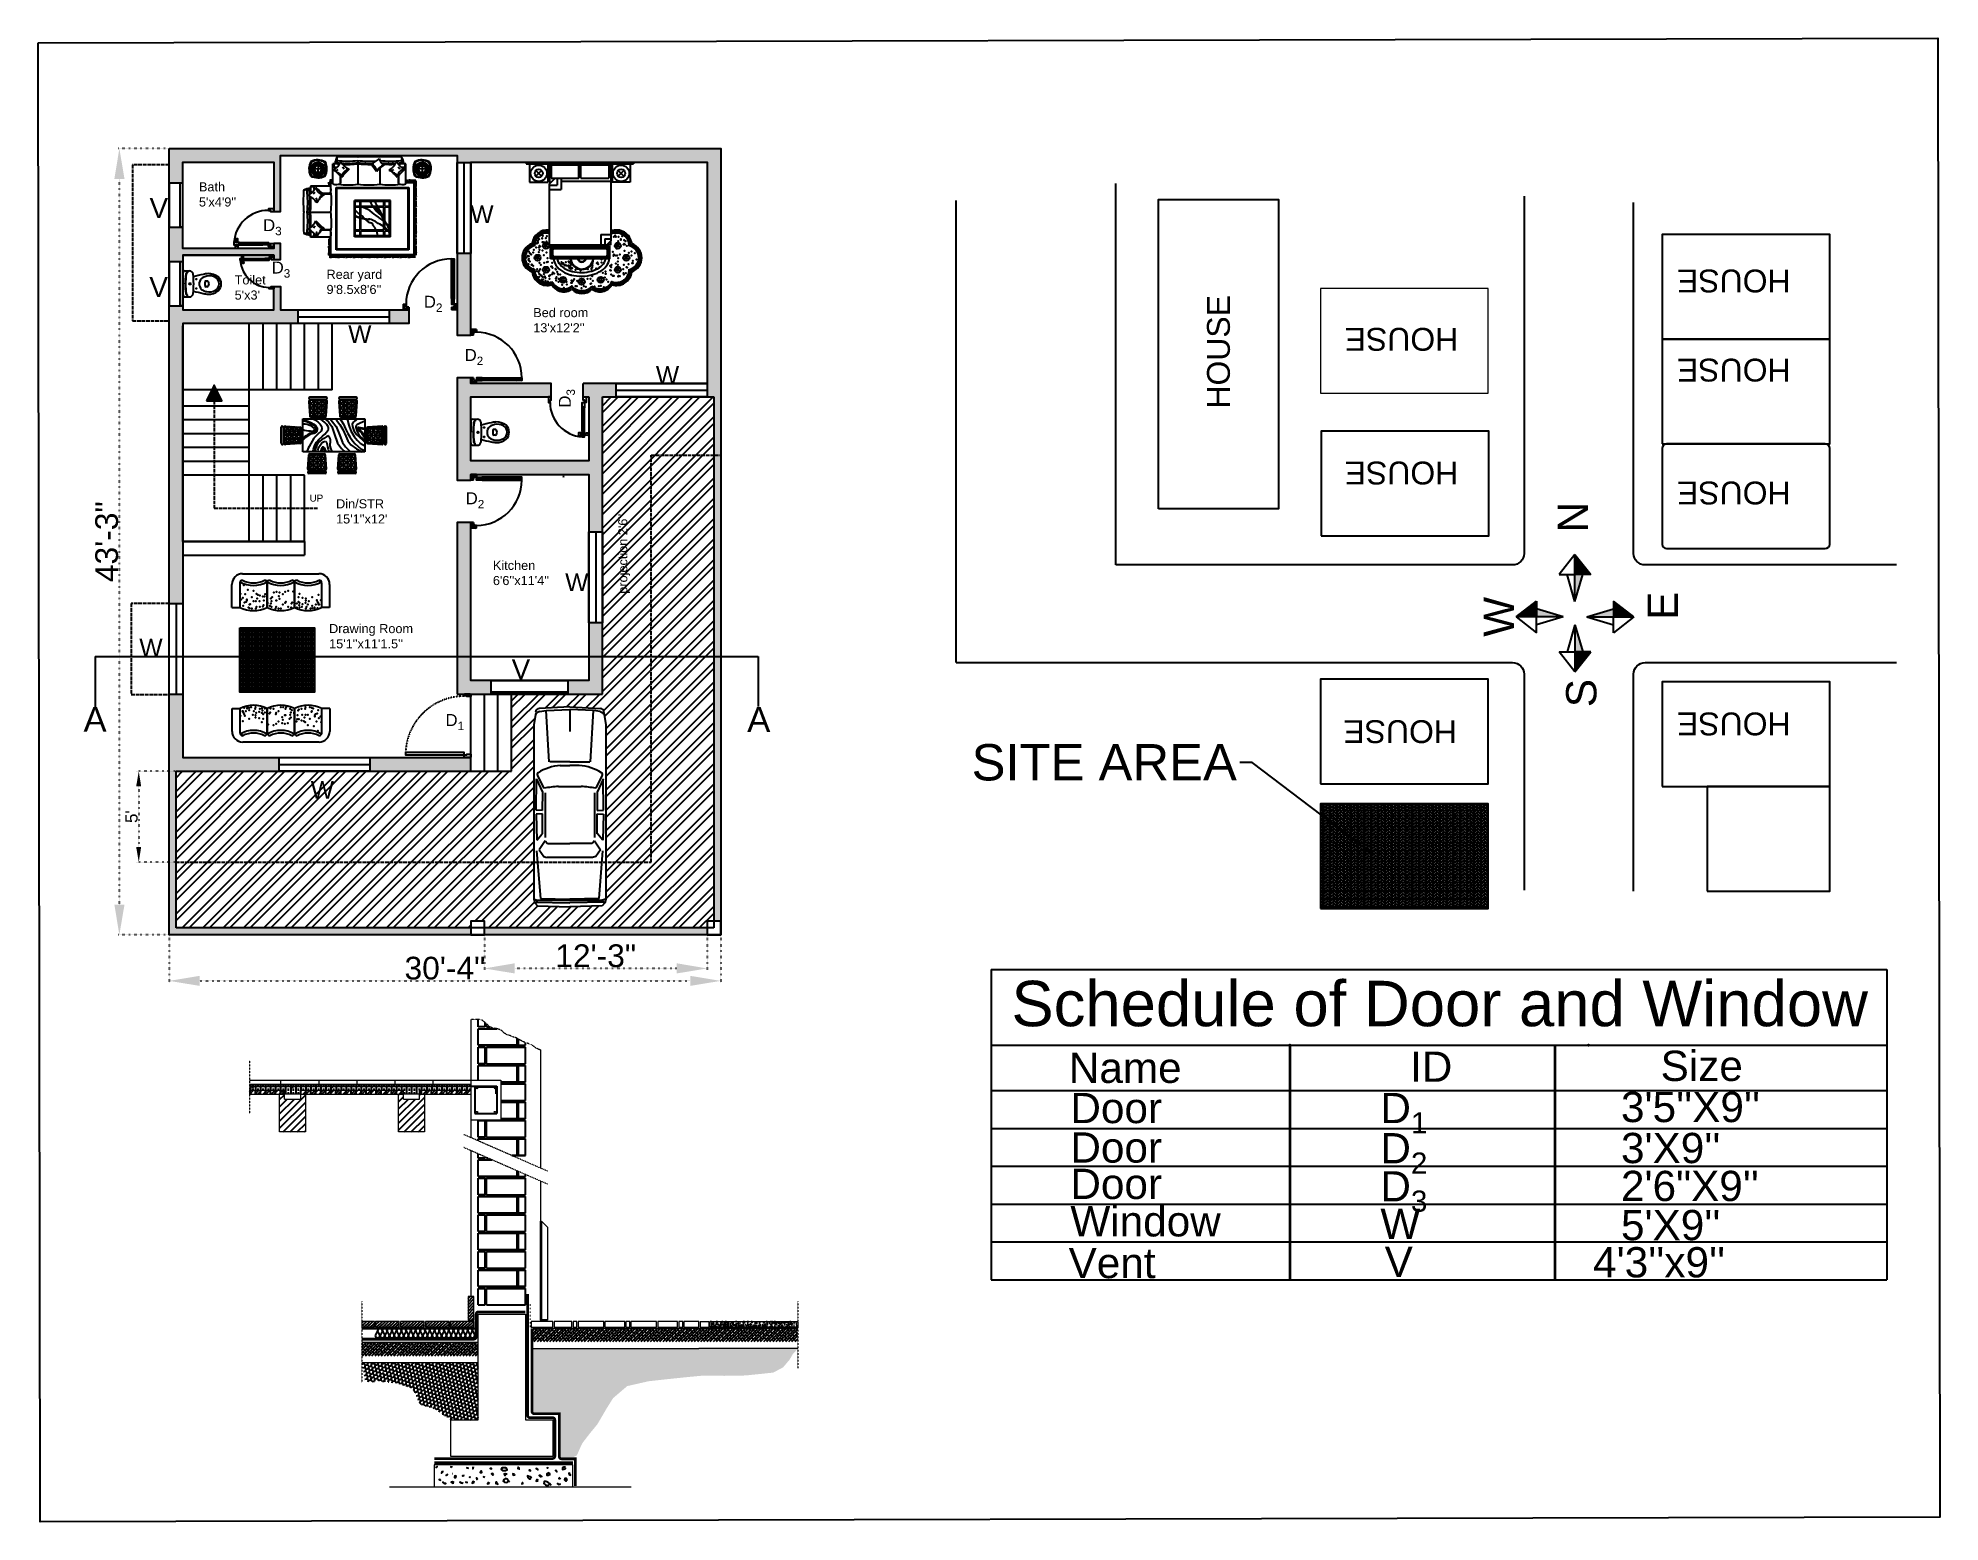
# Model space of a CAD drawing. Header units: millimetres. Extents: x 1028 to 3951, y -866 to 975.
# Drawn here: x 2696 to 3951, y -4 to 975 of the extents above; entities outside this region: 1.
import ezdxf
from ezdxf import colors
from ezdxf.entities.mleader import LeaderData, LeaderLine
from ezdxf.math import Vec2, Vec3

# ---------------------------------------------------------------- set-up
doc = ezdxf.new("R2010")
doc.units = ezdxf.units.MM
for name, pattern in [('ACAD_ISO02W100', [15, 12, -3]), ('ACAD_ISO07W100', [3, 0, -3]), ('ACAD_ISO10W100', [18, 12, -3, 0, -3]), ('ACAD_ISO12W100', [21, 12, -3, 0, -3, 0, -3]), ('HIDDEN4', [0.09375, 0.0625, -0.03125]), ('TRAZO_Y_PUNTO', [1, 0.5, -0.25, 0, -0.25])]:
    doc.linetypes.add(name, pattern=pattern)
doc.layers.get('Defpoints').update_dxf_attribs({"color": 6})
for name, color, linetype, lineweight in [('001_Dark_1 10', 7, 'Continuous', 0), ('002_Medium_1 10', 251, 'Continuous', 0), ('CUT 1 10', 7, 'ACAD_ISO12W100', 5)]:
    doc.layers.add(name, color=color, linetype=linetype, lineweight=lineweight)
for name, color, linetype in [('003_Light_1 10', 252, 'Continuous'), ('_AREATABLE', 7, 'Continuous'), ('Boundry Line', 6, 'Continuous'), ('column', 84, 'Continuous'), ('dimenction', 4, 'Continuous'), ('dimenction and  text', 4, 'Continuous'), ('door', 30, 'Continuous'), ('key words', 181, 'Continuous'), ('stares cass', 10, 'Continuous'), ('text', 6, 'Continuous'), ('wall', 15, 'Continuous'), ('windows', 50, 'Continuous')]:
    doc.layers.add(name, color=color, linetype=linetype)
doc.styles.get("Standard").update_dxf_attribs({"font": 'arial.ttf'})
doc.dimstyles.new('0', dxfattribs={"dimtxt": 2.5, "dimasz": 2.5, "dimexe": 1.25, "dimexo": 0.625, "dimtad": 1, "dimlunit": 4, "dimtxsty": 'Standard', "dimcen": 2.5, "dimclrt": 256, "dimadec": 0, "dimazin": 0, "dimtfac": 1, "dimtmove": 0, "dimatfit": 3, "dimfxl": 1, "dimarcsym": 0})

msp = doc.modelspace()

# ---------------------------------------------------------------- texts
at = {"layer": 'dimenction', "color": 4, "linetype": 'ACAD_ISO02W100', "ltscale": 0.2, "insert": (2874.852, 674.004), "char_height": 4.6517, "attachment_point": 1}
msp.add_mtext_dynamic_manual_height_columns('UP', width=4.65174, gutter_width=23.259, heights=[0], dxfattribs=at)
at = {"layer": 'dimenction', "color": 4, "ltscale": 0.2, "char_height": 16.373, "attachment_point": 1}
for insert in [(2725.654, 533.841), (3163.7, 533.75)]:
    msp.add_mtext_dynamic_manual_height_columns('A', width=20.83755, gutter_width=81.866, heights=[0], dxfattribs=dict(at, insert=insert))
at = {"layer": 'dimenction and  text', "color": 6, "ltscale": 3, "char_height": 20, "attachment_point": 1, "rotation": 90}
for s, insert in [('N', (3698.652, 649.012)), ('W', (3649.726, 580.121)), ('E', (3757.957, 591.271)), ('S', (3704.217, 533.661))]:
    msp.add_mtext_dynamic_manual_height_columns(s, width=64.22034, gutter_width=12.5, heights=[0], dxfattribs=dict(at, insert=insert))
at = {"layer": 'key words', "color": 152, "ltscale": 0.2, "attachment_point": 1}
for s, width, gutter_width, insert, char_height in [('{\\C6;V}', 15.3485, 66.023, (2769.201, 869.823), 13.2045), ('{\\C6;W}', 18.41158, 58.228, (2980.957, 864.911), 11.6456), ('{\\C6;V}', 15.3485, 66.023, (2769.076, 817.571), 13.2045), ('{\\C6;W}', 18.41158, 58.228, (2900.349, 785.756), 11.6456), ('{\\C6;W}', 18.41158, 58.228, (3103.426, 758.771), 11.6456), ('{\\C6;W}', 18.41158, 58.228, (3043.559, 621.963), 11.6456), ('{\\C6;W}', 18.41158, 58.228, (2762.488, 578.793), 11.6456), ('{\\C6;V}', 15.3485, 66.023, (3008.197, 565.349), 13.2045), ('{\\C6;W}', 18.41158, 58.228, (2875.568, 484.874), 11.6456)]:
    msp.add_mtext_dynamic_manual_height_columns(s, width=width, gutter_width=gutter_width, heights=[0], dxfattribs=dict(at, insert=insert, char_height=char_height))
at = {"layer": 'key words', "color": 6, "ltscale": 0.2, "char_height": 7.91005, "attachment_point": 1}
for s, heights, insert in [('\\A1;D{\\H0.7x;\\S^ 3;}', [7.91], (2844.16, 855.791)), ('\\A1;D{\\H0.7x;\\S^ 3;}', [7.91], (2849.825, 827.838)), ('\\A1;D{\\H0.7x;\\S^ 2;}', [7.91], (2950.262, 805.213)), ('\\A1;D{\\H0.7x;\\S^ 2;}', [7.91], (2977.194, 770.1)), ('\\A1;D{\\H0.7x;\\S^ 2;}', [7.91], (2977.89, 675.499)), ('\\A1;D{\\H0.7x;\\S^ 1;}', [0], (2964.552, 529.127))]:
    msp.add_mtext_dynamic_manual_height_columns(s, width=7.91005, gutter_width=39.55, heights=heights, dxfattribs=dict(at, insert=insert))
at = {"layer": 'key words', "color": 6, "ltscale": 0.2, "insert": (3039.375, 731.393), "char_height": 7.91005, "attachment_point": 1, "rotation": 90}
msp.add_mtext_dynamic_manual_height_columns('\\A1;D{\\H0.7x;\\S^ 3;}', width=7.91005, gutter_width=39.55, heights=[7.91], dxfattribs=at)
at = {"layer": 'text', "color": 6, "ltscale": 0.2, "char_height": 6, "attachment_point": 1}
for s, width, gutter_width, heights, insert in [("Bath\\P5'x4'9''", 36.49272, 0, [31.734], (2801.838, 880.154)), ("Toilet\\P5'x3'", 35.90965, 12.5, [0], (2825.392, 818.716)), ("Rear yard\\P9'8.5x8'6''", 55.88892, 12.5, [0], (2886.023, 822.407)), ("Bed room\\P13'x12'2''", 92.39856, 12.5, [0], (3022.468, 797.116)), ("Din/STR\\P15'1''x12'", 62.22743, 12.5, [0], (2892.342, 670.915)), ("Kitchen\\P6'6''x11'4''", 50.24368, 12.5, [26.553], (2995.843, 630.277)), ("Drawing Room\\P15'1''x11'1.5''", 78.13122, 12.5, [0], (2887.732, 588.546))]:
    msp.add_mtext_dynamic_manual_height_columns(s, width=width, gutter_width=gutter_width, heights=heights, dxfattribs=dict(at, insert=insert))
at = {"layer": 'text', "ltscale": 3, "char_height": 15.0759, "attachment_point": 1}
for insert, rotation in [((3852.333, 807.473), 180), ((3467.193, 730.796), 90), ((3632.983, 768.96), 180), ((3852.333, 748.639), 180), ((3632.983, 680.709), 180), ((3852.333, 667.52), 180), ((3852.333, 515.087), 180), ((3632.093, 510.001), 180)]:
    msp.add_mtext_dynamic_manual_height_columns('HOUSE', width=323.58639, gutter_width=4.711, heights=[0], dxfattribs=dict(at, insert=insert, rotation=rotation))
at = {"layer": 'text', "color": 6, "ltscale": 0.2, "insert": (3078.571, 608.544), "char_height": 6, "attachment_point": 1, "rotation": 90}
msp.add_mtext_dynamic_manual_height_columns("projection 2'6''", width=65.87777, gutter_width=12.5, heights=[0], dxfattribs=at)
at = {"layer": 'text', "attachment_point": 1}
for s, width, heights, insert, char_height in [('Schedule of Door and Window', 1117.34186, [258.307], (3338.082, 353.039), 29.96225), ('Name', 308.01242, [0], (3375.992, 305.594), 19.9748), ('ID', 308.01242, [0], (3601.187, 306.348), 19.9748), ('Size', 308.01242, [0], (3766.59, 306.905), 19.9748), ('Door', 308.01242, [0], (3377.013, 279.064), 19.9748), ('\\A1;D{\\H0.7x;\\S^ 1;}', 308.01242, [0], (3581.635, 279.064), 19.97483), ("3'5''{\\fArial|b0|i0|c204|p34;Х}9''", 308.01242, [0], (3740.431, 279.747), 19.97483), ('Door', 308.01242, [0], (3377.013, 253.009), 19.9748), ('\\A1;D{\\H0.7x;\\S^ 2;}', 308.01242, [0], (3581.635, 252.494), 19.97483), ("3'{\\fArial|b0|i0|c204|p34;Х}9''", 308.01242, [0], (3740.431, 252.662), 19.97483), ('Door', 308.01242, [0], (3377.013, 229.002), 19.9748), ('\\A1;D{\\H0.7x;\\S^ 3;}', 308.01242, [0], (3581.635, 227.374), 19.97483), ('2\'6"{\\fArial|b0|i0|c204|p34;Х}9\'\'', 308.01242, [0], (3740.431, 227.624), 19.97483), ('Window', 308.01242, [0], (3377.013, 204.286), 19.9748), ('W', 308.01242, [0], (3581.635, 202.616), 19.975), ("5'{\\fArial|b0|i0|c204|p34;Х}9''", 308.01242, [0], (3740.431, 201.792), 19.97483), ('Vent', 308.01242, [0], (3375.839, 176.743), 19.9748), ('V', 308.01242, [0], (3584.467, 177.592), 19.975), ("4'3''x9''", 308.01242, [0], (3722.032, 177.237), 19.9748)]:
    msp.add_mtext_dynamic_manual_height_columns(s, width=width, gutter_width=1248.427, heights=heights, dxfattribs=dict(at, insert=insert, char_height=char_height))

# ---------------------------------------------------------------- blocks, each defined once
blk = doc.blocks.new('A$C7CE94E22')
for p, q in [((0, 965), (46, 1783)), ((102, 1600), (76, 965)), ((127, 1778), (102, 1600)), ((1480, 1518), (102, 1600)), ((127, 1778), (164, 1852)), ((152, 1880), (483, 1930)), ((483, 1930), (5156, 1930)), ((1833, 1835), (2182, 1660)), ((2773, 1863), (1928, 1862)), ((1942, 1862), (2286, 1702)), ((2286, 1702), (2779, 1702)), ((2311, 1626), (3505, 1626)), ((2779, 1702), (2773, 1863)), ((2870, 1702), (2876, 1867)), ((3404, 1702), (2870, 1702)), ((2876, 1867), (3576, 1852)), ((3576, 1852), (3403, 1708)), ((3594, 1625), (3831, 1786)), ((3594, 1625), (3664, 1563)), ((3664, 1563), (3664, 965)), ((3831, 1786), (4011, 1659)), ((5140, 1747), (3861, 1854)), ((4011, 1659), (4037, 1577)), ((4037, 1577), (4037, 356)), ((5140, 1747), (5156, 965)), ((5156, 1933), (5182, 1831)), ((5156, 1930), (5258, 1905)), ((5182, 1831), (5232, 1856)), ((5182, 102), (5182, 1829)), ((5232, 1905), (5258, 965)), ((5258, 1905), (5334, 1829)), ((5334, 1829), (5359, 965)), ((1473, 965), (1473, 1499)), ((1575, 1219), (1575, 965)), ((2134, 660), (2134, 1270)), ((0, 965), (46, 147)), ((102, 330), (76, 965)), ((76, 965), (660, 965)), ((1473, 965), (1473, 432)), ((1575, 711), (1575, 965)), ((3664, 368), (3664, 965)), ((5140, 183), (5156, 965)), ((5232, 25), (5258, 965)), ((5334, 102), (5359, 965)), ((1480, 412), (102, 330)), ((127, 152), (102, 330)), ((127, 152), (164, 79)), ((152, 51), (483, 0)), ((1833, 95), (2182, 270)), ((2773, 68), (1928, 69)), ((1942, 69), (2286, 229)), ((2286, 229), (2779, 228)), ((2311, 305), (3505, 305)), ((2779, 228), (2773, 68)), ((3404, 229), (2870, 229)), ((2870, 229), (2876, 64)), ((2876, 64), (3576, 79)), ((3576, 79), (3403, 223)), ((3594, 305), (3664, 368)), ((3594, 305), (3831, 145)), ((3831, 145), (4011, 272)), ((5140, 186), (3861, 78)), ((4011, 272), (4037, 353)), ((5156, 0), (5182, 102)), ((5156, 0), (5258, 25)), ((5182, 102), (5232, 76)), ((5258, 25), (5334, 102)), ((483, 0), (5156, 0))]:
    blk.add_line(p, q)
for centre, radius, start, end in [((147, 1778), 102, 90, 176.9872), ((209, 1829), 50.8, 90, 153.4349), ((2929, 1102), 1362, 148.4362, 175.0621), ((1813, 1788), 50.8, 66.8743, 148.4362), ((11711, 276), 9629, 171.733, 174.0736), ((2929, 828), 1362, 184.9379, 211.5638), ((11711, 1655), 9629, 185.9264, 188.267), ((147, 152), 102, 183.0128, 270), ((209, 102), 50.8, 206.5651, 270), ((1813, 142), 50.8, 211.5638, 293.1257)]:
    blk.add_arc(centre, radius, start, end)
blk = doc.blocks.new('A$C1EC128A1')
for p, q in [((0.115, 3.56), (3.019, 3.56)), ((0.115, 3.555), (0.115, 3.511)), ((0.115, 3.511), (3.019, 3.511)), ((0.203, 3.511), (0.203, 3.462)), ((0.203, 3.46), (0.203, 3.016)), ((0.374, 3.181), (0.53, 3.337)), ((0.374, 3.337), (0.53, 3.181)), ((0.698, 3.511), (0.698, 3.016)), ((0.731, 2.961), (0.896, 3.126)), ((0.742, 3.511), (0.742, 2.972)), ((0.786, 3.484), (1.539, 3.484)), ((0.786, 3.484), (0.786, 3.126)), ((0.786, 3.126), (1.539, 3.126)), ((0.951, 3.126), (0.951, 2.934)), ((1.061, 3.126), (1.061, 2.824)), ((1.539, 3.126), (1.539, 3.484)), ((1.539, 3.154), (1.594, 3.154)), ((1.594, 3.126), (1.594, 3.484)), ((1.594, 3.484), (2.348, 3.484)), ((1.594, 3.126), (2.348, 3.126)), ((2.348, 3.484), (2.348, 3.126)), ((2.348, 3.154), (2.403, 3.154)), ((2.392, 3.511), (2.392, 3.154)), ((2.403, 3.154), (2.403, 1.432)), ((2.436, 3.511), (2.436, 3.016)), ((2.604, 3.337), (2.759, 3.181)), ((2.759, 3.337), (2.604, 3.181)), ((2.931, 3.511), (2.931, 3.016)), ((3.019, 3.555), (3.019, 3.511)), ((0.203, 3.016), (0.698, 3.016)), ((0.731, 2.961), (0.731, 1.322)), ((0.731, 2.934), (0.951, 2.934)), ((0.731, 2.824), (1.061, 2.824)), ((1.061, 3.044), (2.403, 3.044)), ((2.931, 3.016), (2.436, 3.016)), ((2.128, 1.597), (2.403, 1.597)), ((2.128, 1.597), (2.128, 1.322)), ((0.731, 1.322), (2.293, 1.322)), ((0.772, 1.282), (2.363, 1.282)), ((0.772, 0.939), (0.772, 1.282)), ((0.802, 1.252), (2.333, 1.252)), ((0.802, 0.969), (0.802, 1.252)), ((0.832, 1.029), (0.832, 1.192)), ((0.862, 1.222), (2.273, 1.222)), ((2.238, 1.487), (2.238, 1.322)), ((2.238, 1.487), (2.403, 1.487)), ((2.293, 1.322), (2.403, 1.432)), ((2.303, 1.192), (2.303, 1.029)), ((2.304, 1.333), (2.392, 1.333)), ((2.333, 1.252), (2.333, 0.969)), ((2.363, 1.282), (2.363, 0.939)), ((2.392, 1.421), (2.392, 1.333)), ((2.363, 0.939), (0.772, 0.939)), ((2.333, 0.969), (0.802, 0.969)), ((2.273, 0.999), (0.862, 0.999))]:
    blk.add_line(p, q)
for centre, radius in [((0.452, 3.259), 0.22), ((0.452, 3.259), 0.11), ((2.682, 3.259), 0.22), ((2.682, 3.259), 0.11), ((0.418, 0.972), 0.0826), ((0.647, 1.296), 0.0826), ((0.647, 1.296), 0.0326), ((2.593, 1.296), 0.0826), ((2.593, 1.296), 0.0326), ((2.822, 0.972), 0.0826), ((0.418, 0.972), 0.0326), ((0.647, 0.647), 0.0826), ((0.647, 0.647), 0.0326), ((2.593, 0.647), 0.0826), ((2.593, 0.647), 0.0326), ((2.822, 0.972), 0.0326), ((1.111, 0.374), 0.0826), ((1.111, 0.374), 0.0326), ((1.613, 0.323), 0.0826), ((1.613, 0.323), 0.0326), ((2.129, 0.374), 0.0826), ((2.129, 0.374), 0.0326)]:
    blk.add_circle(centre, radius)
for centre, radius, start, end in [((0.685, 1.305), 0.418, 83.7824, 173.2515), ((0.688, 1.288), 0.393, 83.8157, 174.53), ((0.692, 1.284), 0.369, 83.9971, 177.9976), ((0.691, 1.287), 0.354, 83.6051, 180.6699), ((2.555, 1.305), 0.418, 6.7485, 111.2795), ((2.552, 1.288), 0.393, 5.47, 112.249), ((2.548, 1.284), 0.369, 2.0024, 113.1536), ((2.549, 1.287), 0.354, 359.3301, 114.3551), ((0.405, 0.972), 0.405, 109.4527, 180), ((0.412, 0.972), 0.371, 108.0256, 180), ((0.411, 0.972), 0.343, 105.7891, 180), ((0.412, 0.972), 0.331, 104.766, 180), ((0.862, 1.192), 0.03, 90, 180), ((2.273, 1.192), 0.03, 0, 90), ((2.008, 0.994), 0.365, 1.1782, 13.4812), ((2.828, 0.972), 0.331, 0, 75.234), ((2.829, 0.972), 0.343, 0, 74.2109), ((2.828, 0.972), 0.371, 0, 71.9744), ((2.835, 0.972), 0.405, 0, 70.5473), ((0.405, 0.972), 0.405, 180, 250.5473), ((0.412, 0.972), 0.371, 180, 251.9744), ((0.411, 0.972), 0.343, 180, 254.2109), ((0.412, 0.972), 0.331, 180, 255.234), ((0.685, 0.639), 0.418, 186.7485, 287.3233), ((0.688, 0.656), 0.393, 185.47, 288.0175), ((0.692, 0.66), 0.369, 182.0024, 288.623), ((0.691, 0.657), 0.354, 179.3301, 289.5945), ((0.862, 1.029), 0.03, 180, 270), ((1.217, 0.977), 0.365, 186.0197, 214.7326), ((1.403, 1.107), 0.592, 214.7326, 239.1926), ((1.217, 0.977), 0.265, 188.3055, 214.7326), ((1.403, 1.107), 0.492, 214.7326, 239.1926), ((1.524, 1.309), 0.828, 239.1926, 256.6746), ((1.524, 1.309), 0.728, 239.1926, 256.6746), ((1.62, 0.972), 0.319, 185.9507, 354.0493), ((1.62, 0.972), 0.305, 186.2151, 353.7849), ((1.599, 1.627), 1.054, 256.6746, 271.1782), ((1.62, 0.972), 0.121, 195.7695, 344.2305), ((1.62, 0.972), 0.105, 198.3291, 341.6709), ((1.599, 1.627), 1.054, 271.1782, 285.6819), ((1.599, 1.627), 1.154, 271.1782, 285.6819), ((1.688, 1.312), 0.728, 285.6819, 303.1639), ((1.688, 1.312), 0.828, 285.6819, 303.1639), ((1.817, 1.115), 0.492, 303.1639, 327.6239), ((1.817, 1.115), 0.592, 303.1639, 327.6239), ((2.008, 0.994), 0.265, 327.6239, 348.1186), ((2.273, 1.029), 0.03, 270, 0), ((2.008, 0.994), 0.365, 327.6239, 1.1782), ((2.549, 0.657), 0.354, 250.4055, 0.6699), ((2.548, 0.66), 0.369, 251.377, 357.9976), ((2.552, 0.656), 0.393, 251.9825, 354.53), ((2.555, 0.639), 0.418, 252.6767, 353.2515), ((2.828, 0.972), 0.331, 284.766, 0), ((2.829, 0.972), 0.343, 285.7891, 0), ((2.828, 0.972), 0.371, 288.0256, 0), ((2.835, 0.972), 0.405, 289.4527, 0), ((1.133, 0.498), 0.367, 208.2914, 306.3479), ((1.133, 0.484), 0.367, 208.2914, 306.3479), ((1.133, 0.461), 0.369, 208.9302, 306.0262), ((1.132, 0.42), 0.369, 209.2201, 306.079), ((1.599, 1.627), 1.154, 256.6746, 271.1782), ((1.614, 0.43), 0.349, 220.6393, 270.9052), ((1.614, 0.416), 0.349, 220.6393, 270.9052), ((1.62, 0.4), 0.36, 221.3878, 270), ((1.62, 0.36), 0.36, 221.4185, 270), ((1.626, 0.43), 0.349, 269.0948, 319.3607), ((1.626, 0.416), 0.349, 269.0948, 319.3607), ((1.62, 0.4), 0.36, 270, 318.6122), ((1.62, 0.36), 0.36, 270, 318.5815), ((2.107, 0.498), 0.367, 233.6521, 331.7086), ((2.107, 0.484), 0.367, 233.6521, 331.7086), ((2.107, 0.461), 0.369, 233.9738, 331.0698), ((2.108, 0.42), 0.369, 233.921, 330.7799)]:
    blk.add_arc(centre, radius, start, end)
for p in [(0.565, 1.565), (0.666, 1.556), (2.518, 1.574), (2.71, 1.556), (0.118, 1.109), (0.182, 1.145), (0.209, 1.099), (0.237, 1.072), (0.246, 1.063), (0.301, 1.118), (0.319, 1.182), (0.383, 1.246), (0.401, 1.355), (0.428, 1.428), (0.428, 1.392), (0.428, 1.373), (0.438, 1.51), (0.456, 1.246), (0.456, 1.127), (0.465, 1.474), (0.474, 1.291), (0.474, 1.182), (0.492, 1.273), (0.547, 1.501), (0.547, 1.492), (0.556, 1.392), (0.556, 1.172), (0.593, 1.392), (0.593, 1.045), (0.647, 1.501), (0.657, 1.41), (0.657, 1.118), (2.392, 1.333), (2.455, 1.136), (2.482, 1.538), (2.482, 1.063), (2.537, 1.538), (2.537, 1.035), (2.555, 1.218), (2.573, 1.035), (2.601, 1.419), (2.61, 1.538), (2.646, 1.063), (2.674, 1.474), (2.674, 1.456), (2.747, 1.328), (2.765, 1.447), (2.765, 1.346), (2.774, 1.163), (2.783, 1.328), (2.801, 1.419), (2.838, 1.291), (2.893, 1.109), (2.966, 1.145), (2.966, 1.035), (3.057, 1.099), (0.118, 0.981), (0.155, 1.026), (0.173, 0.917), (0.173, 0.798), (0.182, 1.017), (0.182, 0.944), (0.182, 0.898), (0.209, 0.871), (0.255, 0.78), (0.264, 0.789), (0.301, 0.752), (0.31, 0.67), (0.401, 0.606), (0.41, 0.661), (0.447, 0.588), (0.465, 0.615), (0.465, 0.533), (0.474, 0.835), (0.492, 0.661), (0.511, 0.78), (0.593, 0.524), (0.602, 0.835), (0.666, 0.853), (0.684, 0.962), (0.693, 0.862), (0.784, 0.734), (0.803, 0.734), (0.812, 0.835), (0.812, 0.524), (0.821, 0.698), (0.83, 0.57), (0.867, 0.542), (0.903, 0.67), (0.912, 0.652), (0.949, 0.588), (0.967, 0.533), (0.999, 0.826), (1.067, 0.853), (1.067, 0.816), (1.076, 0.835), (1.113, 0.825), (1.113, 0.798), (1.152, 0.684), (1.152, 0.684), (1.152, 0.684), (1.159, 0.78), (1.159, 0.761), (1.186, 0.853), (1.204, 0.761), (1.25, 0.752), (1.259, 0.871), (1.259, 0.761), (1.259, 0.743), (1.259, 0.734), (1.277, 0.844), (1.277, 0.743), (1.286, 0.688), (1.303, 0.939), (1.305, 0.752), (1.314, 0.771), (1.317, 0.939), (1.323, 0.816), (1.323, 0.698), (1.323, 0.67), (1.35, 0.698), (1.35, 0.679), (1.356, 0.601), (1.359, 0.688), (1.451, 0.643), (1.487, 0.679), (1.578, 0.624), (1.651, 0.661), (1.651, 0.661), (1.779, 0.661), (1.88, 0.679), (1.88, 0.661), (1.884, 0.612), (1.898, 0.707), (1.907, 0.807), (1.907, 0.752), (2.007, 0.679), (2.026, 0.825), (2.044, 0.844), (2.044, 0.844), (2.062, 0.798), (2.086, 0.703), (2.153, 0.926), (2.153, 0.844), (2.19, 0.561), (2.263, 0.597), (2.263, 0.533), (2.272, 0.533), (2.381, 0.752), (2.381, 0.634), (2.4, 0.624), (2.409, 0.716), (2.418, 0.78), (2.473, 1.026), (2.537, 0.816), (2.591, 0.871), (2.591, 0.78), (2.601, 0.962), (2.737, 0.661), (2.747, 0.551), (2.756, 0.78), (2.81, 0.551), (2.829, 0.716), (2.847, 0.707), (2.883, 0.798), (2.984, 0.825), (3.002, 0.889), (3.002, 0.825), (3.102, 0.926), (0.465, 0.451), (0.501, 0.506), (0.529, 0.478), (0.538, 0.387), (0.556, 0.451), (0.574, 0.387), (0.602, 0.442), (0.62, 0.46), (0.638, 0.424), (0.638, 0.35), (0.693, 0.332), (0.73, 0.478), (0.73, 0.469), (0.739, 0.405), (0.739, 0.405), (0.757, 0.497), (0.81, 0.282), (0.912, 0.414), (0.921, 0.36), (0.93, 0.442), (0.976, 0.515), (0.985, 0.405), (0.985, 0.323), (0.985, 0.149), (1.031, 0.515), (1.086, 0.241), (1.131, 0.159), (1.204, 0.323), (1.213, 0.25), (1.332, 0.296), (1.333, 0.504), (1.341, 0.36), (1.341, 0.296), (1.35, 0.296), (1.35, 0.203), (1.378, 0.341), (1.396, 0.369), (1.414, 0.396), (1.451, 0.204), (1.487, 0.204), (1.496, 0.35), (1.606, 0.149), (1.642, 0.369), (1.651, 0.259), (1.67, 0.204), (1.724, 0.186), (1.77, 0.405), (1.852, 0.405), (1.852, 0.268), (1.87, 0.277), (1.898, 0.469), (1.916, 0.35), (1.962, 0.195), (2.08, 0.204), (2.135, 0.213), (2.144, 0.442), (2.217, 0.177), (2.245, 0.433), (2.29, 0.387), (2.327, 0.323), (2.409, 0.515), (2.43, 0.324), (2.455, 0.478), (2.482, 0.478), (2.601, 0.46), (2.61, 0.478), (2.646, 0.469), (2.756, 0.515)]:
    blk.add_point(p)
blk = doc.blocks.new('A$C73A21F1E')
for p, q in [((0.04, 0.655), (0.223, 0.655)), ((0.405, 0.655), (0.223, 0.655)), ((0, 0.615), (0, 0.543)), ((0.223, 0.615), (0.211, 0.615)), ((0.223, 0.615), (0.234, 0.615)), ((0.445, 0.615), (0.445, 0.543)), ((0.175, 0.242), (0.175, 0.262)), ((0.271, 0.242), (0.271, 0.262))]:
    blk.add_line(p, q)
for centre, radius in [((0.143, 0.425), 0.0075), ((0.223, 0.533), 0.0135), ((0.223, 0.533), 0.0135), ((0.303, 0.425), 0.0075)]:
    blk.add_circle(centre, radius)
for centre, radius, start, end in [((0.04, 0.615), 0.04, 90, 180), ((0.405, 0.615), 0.04, 0, 90), ((0.064, 0.543), 0.064, 180, 263.2069), ((0.063, 0.566), 0.04, 96.2719, 180), ((0.062, 0.559), 0.04, 96.2141, 169.7572), ((0.223, 1.874), 1.404, 263.2069, 270), ((0.223, -0.885), 1.493, 90, 96.3306), ((0.223, -0.885), 1.5, 90, 96.2719), ((2.509, -0.195), 2.5, 164.456, 168.4256), ((0.216, 0.259), 0.116, 96.2419, 152.5973), ((0.223, 0.195), 0.18, 90, 96.2419), ((0.223, -0.885), 1.5, 83.7281, 90), ((0.223, -0.885), 1.493, 83.6694, 90), ((0.223, 1.874), 1.404, 270, 276.7931), ((0.223, 0.195), 0.18, 83.7581, 90), ((0.23, 0.259), 0.116, 27.4027, 83.7581), ((-2.064, -0.195), 2.5, 11.5744, 15.544), ((0.382, 0.566), 0.04, 0, 83.7281), ((0.383, 0.559), 0.04, 10.2428, 83.7859), ((0.381, 0.543), 0.064, 276.7931, 0), ((0.646, 0.179), 0.6, 167.7093, 175.6206), ((0.307, 0.215), 0.26, 177.6972, 218.7131), ((0.302, 0.204), 0.216, 168.3805, 209.1161), ((0.335, 0.197), 0.25, 152.5973, 168.3805), ((0.223, 0.16), 0.16, 222.4362, 270), ((0.223, 0.16), 0.126, 209.1161, 270), ((0.19, 0.262), 0.015, 96.6492, 180), ((0.205, 0.242), 0.03, 180, 233.1301), ((0.223, 0.266), 0.06, 233.1301, 270), ((0.223, -0.021), 0.3, 90, 96.6492), ((0.223, -0.021), 0.3, 83.3508, 90), ((0.223, 0.266), 0.06, 270, 306.8699), ((0.223, 0.16), 0.126, 270, 330.8839), ((0.223, 0.16), 0.16, 270, 317.5638), ((0.256, 0.262), 0.015, 0, 83.3508), ((0.241, 0.242), 0.03, 306.8699, 0), ((0.11, 0.197), 0.25, 11.6195, 27.4027), ((0.144, 0.204), 0.216, 330.8839, 11.6195), ((0.138, 0.215), 0.26, 321.2869, 2.3028), ((-0.201, 0.179), 0.6, 4.3794, 12.2907)]:
    blk.add_arc(centre, radius, start, end)
blk = doc.blocks.new('A$C47695EF5')
for p, q in [((0, 0.06), (0, 0.49)), ((0, 0.06), (0, 0.49)), ((0.15, 0.52), (0.15, 0.06)), ((0.15, 0.52), (0.15, 0.06)), ((0.159, 0.548), (0.161, 0.545)), ((0.159, 0.548), (0.161, 0.545)), ((0.2, 0.69), (1.63, 0.69)), ((0.2, 0.69), (1.63, 0.69)), ((0.66, 0.52), (0.66, 0.06)), ((0.66, 0.06), (0.66, 0.52)), ((0.66, 0.52), (0.66, 0.06)), ((0.66, 0.06), (0.66, 0.52)), ((1.17, 0.52), (1.17, 0.06)), ((1.17, 0.06), (1.17, 0.52)), ((1.17, 0.52), (1.17, 0.06)), ((1.17, 0.06), (1.17, 0.52)), ((1.626, 0.565), (1.646, 0.545)), ((1.68, 0.52), (1.68, 0.06)), ((1.68, 0.52), (1.68, 0.06)), ((1.83, 0.49), (1.83, 0.06)), ((1.83, 0.49), (1.83, 0.06)), ((0, 0.06), (0.15, 0.06)), ((0, 0.06), (0.15, 0.06)), ((1.83, 0.06), (1.68, 0.06)), ((1.83, 0.06), (1.68, 0.06))]:
    blk.add_line(p, q)
for centre, radius, start, end in [((0.2, 0.49), 0.2, 90, 180), ((0.2, 0.49), 0.2, 90, 180), ((0.2, 0.52), 0.05, 90, 180), ((0.2, 0.52), 0.05, 90, 180), ((0.405, 0.965), 0.495, 239.4911, 300.5089), ((0.405, 0.965), 0.495, 239.4911, 300.5089), ((0.405, 0.965), 0.445, 242.5861, 297.4139), ((0.405, 0.965), 0.445, 242.5861, 297.4139), ((0.61, 0.52), 0.05, 0, 90), ((0.61, 0.52), 0.05, 0, 90), ((0.71, 0.52), 0.05, 90, 180), ((0.71, 0.52), 0.05, 90, 180), ((0.915, 0.965), 0.495, 239.4911, 300.5089), ((0.915, 0.965), 0.495, 239.4911, 300.5089), ((0.915, 0.965), 0.445, 242.5861, 297.4139), ((0.915, 0.965), 0.445, 242.5861, 297.4139), ((1.12, 0.52), 0.05, 0, 90), ((1.12, 0.52), 0.05, 0, 90), ((1.22, 0.52), 0.05, 90, 180), ((1.22, 0.52), 0.05, 90, 180), ((1.425, 0.965), 0.495, 239.4911, 300.5089), ((1.425, 0.965), 0.495, 239.4911, 300.5089), ((1.425, 0.965), 0.445, 242.5861, 297.4139), ((1.425, 0.965), 0.445, 242.5861, 297.4139), ((1.63, 0.49), 0.2, 0, 90), ((1.63, 0.49), 0.2, 0, 90), ((1.63, 0.52), 0.05, 0, 90), ((1.63, 0.52), 0.05, 0, 90), ((0.405, 0.572), 0.572, 243.519, 296.481), ((0.405, 0.572), 0.572, 243.519, 296.481), ((0.915, 0.572), 0.572, 243.519, 296.481), ((0.915, 0.572), 0.572, 243.519, 296.481), ((1.425, 0.572), 0.572, 243.519, 296.481), ((1.425, 0.572), 0.572, 243.519, 296.481)]:
    blk.add_arc(centre, radius, start, end)
for p in [(0.224, 0.478), (0.224, 0.478), (0.3, 0.392), (0.3, 0.392), (0.408, 0.37), (0.408, 0.37), (1.054, 0.37), (1.054, 0.37), (1.151, 0.36), (1.151, 0.36), (0.16, 0.317), (0.16, 0.317), (0.171, 0.209), (0.171, 0.209), (0.203, 0.241), (0.203, 0.241), (0.214, 0.09), (0.214, 0.09), (0.235, 0.155), (0.235, 0.155), (0.246, 0.306), (0.246, 0.306), (0.268, 0.166), (0.268, 0.166), (0.278, 0.209), (0.278, 0.209), (0.278, 0.187), (0.278, 0.187), (0.311, 0.058), (0.311, 0.058), (0.332, 0.112), (0.332, 0.112), (0.332, 0.047), (0.332, 0.047), (0.343, 0.123), (0.343, 0.123), (0.375, 0.252), (0.375, 0.252), (0.375, 0.037), (0.375, 0.037), (0.408, 0.177), (0.408, 0.177), (0.451, 0.177), (0.451, 0.177), (0.451, 0.037), (0.451, 0.037), (0.461, 0.317), (0.461, 0.317), (0.461, 0.069), (0.461, 0.069), (0.472, 0.23), (0.472, 0.23), (0.483, 0.295), (0.483, 0.295), (0.515, 0.177), (0.515, 0.177), (0.526, 0.284), (0.526, 0.284), (0.526, 0.069), (0.526, 0.069), (0.58, 0.263), (0.58, 0.263), (0.58, 0.08), (0.58, 0.08), (0.591, 0.101), (0.591, 0.101), (0.601, 0.187), (0.601, 0.187), (0.612, 0.263), (0.612, 0.263), (0.623, 0.306), (0.623, 0.306), (0.666, 0.155), (0.666, 0.155), (0.666, 0.134), (0.666, 0.134), (0.709, 0.09), (0.709, 0.09), (0.731, 0.23), (0.731, 0.23), (0.731, 0.134), (0.731, 0.134), (0.741, 0.177), (0.741, 0.177), (0.741, 0.069), (0.741, 0.069), (0.752, 0.252), (0.752, 0.252), (0.785, 0.338), (0.785, 0.338), (0.817, 0.037), (0.817, 0.037), (0.828, 0.187), (0.828, 0.187), (0.828, 0.069), (0.828, 0.069), (0.838, 0.349), (0.838, 0.349), (0.838, 0.187), (0.838, 0.187), (0.871, 0.037), (0.871, 0.037), (0.881, 0.273), (0.881, 0.273), (0.892, 0.338), (0.892, 0.338), (0.892, 0.22), (0.892, 0.22), (0.914, 0.037), (0.914, 0.037), (0.957, 0.306), (0.957, 0.306), (0.957, 0.112), (0.957, 0.112), (1, 0.349), (1, 0.349), (1, 0.144), (1, 0.144), (1.011, 0.166), (1.011, 0.166), (1.054, 0.069), (1.054, 0.069), (1.108, 0.058), (1.108, 0.058), (1.118, 0.134), (1.118, 0.134), (1.129, 0.155), (1.129, 0.155), (1.215, 0.134), (1.215, 0.134), (1.215, 0.058), (1.215, 0.058), (1.248, 0.252), (1.248, 0.252), (1.248, 0.166), (1.248, 0.166), (1.258, 0.101), (1.258, 0.101), (1.269, 0.317), (1.269, 0.317), (1.269, 0.144), (1.269, 0.144), (1.269, 0.058), (1.269, 0.058), (1.312, 0.069), (1.312, 0.069), (1.323, 0.241), (1.323, 0.241), (1.323, 0.123), (1.323, 0.123), (1.377, 0.144), (1.377, 0.144), (1.388, 0.23), (1.388, 0.23), (1.388, 0.187), (1.388, 0.187), (1.388, 0.037), (1.388, 0.037), (1.399, 0.069), (1.399, 0.069), (1.42, 0.112), (1.42, 0.112), (1.442, 0.177), (1.442, 0.177), (1.474, 0.037), (1.474, 0.037), (1.506, 0.252), (1.506, 0.252), (1.506, 0.09), (1.506, 0.09), (1.506, 0.047), (1.506, 0.047), (1.549, 0.058), (1.549, 0.058), (1.549, 0.037), (1.549, 0.037), (1.571, 0.112), (1.571, 0.112), (1.592, 0.198), (1.592, 0.198), (1.603, 0.166), (1.603, 0.166), (1.603, 0.047), (1.603, 0.047), (1.614, 0.144), (1.614, 0.144), (1.625, 0.295), (1.625, 0.295), (1.625, 0.123), (1.625, 0.123), (1.625, 0.112), (1.625, 0.112), (1.635, 0.112), (1.635, 0.112), (1.668, 0.198), (1.668, 0.198)]:
    blk.add_point(p)
blk = doc.blocks.new('A$C5A7F5D9C')
for p, q in [((0.709, 2.475), (0.734, 2.121)), ((0.711, 2.443), (1.139, 2.196)), ((0.714, 2.405), (0.882, 2.502)), ((0.721, 2.3), (1.07, 2.502)), ((0.728, 2.196), (1.156, 2.443)), ((1.133, 2.577), (0.734, 2.577)), ((0.734, 2.527), (1.133, 2.527)), ((1.133, 2.502), (0.734, 2.502)), ((0.746, 2.098), (0.746, 2.502)), ((0.797, 2.502), (1.146, 2.3)), ((0.84, 2.098), (0.84, 2.502)), ((0.933, 2.098), (0.933, 2.502)), ((0.985, 2.502), (1.153, 2.405)), ((1.027, 2.098), (1.027, 2.502)), ((1.121, 2.098), (1.121, 2.502)), ((1.133, 2.121), (1.158, 2.475)), ((0.528, 0.528), (0.528, 2.048)), ((0.528, 2.048), (1.338, 2.048)), ((0.528, 1.868), (0.583, 1.793)), ((0.585, 2.048), (0.601, 2.011)), ((0.601, 2.011), (0.64, 1.92)), ((0.64, 1.92), (0.679, 1.853)), ((0.719, 2.331), (1.121, 2.098)), ((0.727, 2.218), (0.933, 2.098)), ((0.735, 2.105), (0.746, 2.098)), ((0.747, 1.945), (0.738, 1.905)), ((0.738, 1.905), (0.741, 1.874)), ((0.741, 1.874), (0.781, 1.867)), ((0.746, 2.098), (1.148, 2.331)), ((0.767, 2.048), (0.747, 1.945)), ((0.758, 2.098), (1.108, 2.098)), ((0.772, 1.939), (0.763, 1.903)), ((0.763, 1.903), (0.764, 1.895)), ((0.764, 1.895), (0.775, 1.893)), ((0.792, 2.048), (0.772, 1.939)), ((0.775, 1.893), (0.798, 1.909)), ((0.781, 1.867), (0.816, 1.892)), ((0.798, 1.909), (0.819, 1.944)), ((0.816, 1.892), (0.839, 1.929)), ((0.819, 1.944), (0.858, 1.985)), ((0.821, 1.856), (0.919, 1.906)), ((0.839, 1.929), (0.874, 1.965)), ((0.858, 1.985), (0.902, 2.013)), ((0.874, 1.965), (0.916, 1.992)), ((0.902, 2.013), (0.947, 2.043)), ((0.91, 1.849), (0.981, 1.916)), ((0.916, 1.992), (0.967, 2.026)), ((0.919, 1.906), (0.984, 1.962)), ((0.933, 2.098), (1.14, 2.218)), ((0.947, 2.043), (0.949, 2.048)), ((0.967, 2.026), (0.976, 2.048)), ((0.981, 1.916), (1.06, 2.008)), ((0.984, 1.962), (1.056, 2.048)), ((1.054, 1.86), (1.126, 1.934)), ((1.06, 2.008), (1.1, 2.048)), ((1.121, 2.098), (1.132, 2.105)), ((1.126, 1.934), (1.192, 2.048)), ((1.146, 1.813), (1.267, 1.955)), ((1.267, 1.955), (1.304, 2.048)), ((1.268, 1.849), (1.338, 1.985)), ((1.338, 2.048), (1.338, 0.528)), ((0, 1.836), (0, 1.437)), ((0.05, 1.437), (0.05, 1.836)), ((0.075, 1.688), (0.172, 1.856)), ((0.075, 1.5), (0.276, 1.849)), ((0.075, 1.836), (0.075, 1.437)), ((0.478, 1.824), (0.075, 1.824)), ((0.276, 1.424), (0.075, 1.773)), ((0.478, 1.73), (0.075, 1.73)), ((0.478, 1.637), (0.075, 1.637)), ((0.172, 1.417), (0.075, 1.585)), ((0.478, 1.543), (0.075, 1.543)), ((0.478, 1.449), (0.075, 1.449)), ((0.455, 1.836), (0.102, 1.861)), ((0.102, 1.412), (0.455, 1.437)), ((0.38, 1.431), (0.133, 1.859)), ((0.133, 1.414), (0.38, 1.842)), ((0.478, 1.449), (0.246, 1.851)), ((0.246, 1.422), (0.478, 1.824)), ((0.478, 1.637), (0.359, 1.843)), ((0.359, 1.43), (0.478, 1.637)), ((0.478, 1.824), (0.472, 1.835)), ((0.472, 1.438), (0.478, 1.449)), ((0.478, 1.462), (0.478, 1.812)), ((0.528, 1.613), (0.686, 1.656)), ((0.528, 1.437), (0.567, 1.468)), ((0.566, 1.357), (0.668, 1.434)), ((0.567, 1.468), (0.661, 1.525)), ((0.583, 1.793), (0.622, 1.756)), ((0.622, 1.756), (0.662, 1.743)), ((0.661, 1.525), (0.773, 1.574)), ((0.662, 1.743), (0.717, 1.748)), ((0.668, 1.434), (0.791, 1.51)), ((0.679, 1.853), (0.703, 1.833)), ((0.686, 1.656), (0.821, 1.71)), ((0.703, 1.833), (0.745, 1.831)), ((0.717, 1.748), (0.812, 1.782)), ((0.72, 1.345), (0.94, 1.437)), ((0.745, 1.831), (0.821, 1.856)), ((0.773, 1.574), (0.886, 1.633)), ((0.791, 1.51), (0.956, 1.585)), ((0.812, 1.782), (0.91, 1.849)), ((0.821, 1.71), (0.959, 1.786)), ((0.886, 1.633), (0.971, 1.685)), ((0.94, 1.437), (1.109, 1.505)), ((0.956, 1.585), (1.071, 1.635)), ((0.959, 1.786), (1.054, 1.86)), ((0.971, 1.685), (1.076, 1.758)), ((1.071, 1.635), (1.164, 1.71)), ((1.076, 1.758), (1.146, 1.813)), ((1.109, 1.505), (1.219, 1.576)), ((1.123, 1.382), (1.254, 1.48)), ((1.164, 1.71), (1.268, 1.849)), ((1.219, 1.576), (1.338, 1.695)), ((1.254, 1.48), (1.338, 1.565)), ((1.388, 1.427), (1.621, 1.83)), ((1.388, 1.615), (1.508, 1.822)), ((1.388, 1.802), (1.395, 1.814)), ((1.388, 1.802), (1.792, 1.802)), ((1.621, 1.4), (1.388, 1.802)), ((1.388, 1.44), (1.388, 1.79)), ((1.388, 1.709), (1.792, 1.709)), ((1.388, 1.615), (1.792, 1.615)), ((1.508, 1.408), (1.388, 1.615)), ((1.388, 1.521), (1.792, 1.521)), ((1.388, 1.427), (1.792, 1.427)), ((1.395, 1.416), (1.388, 1.427)), ((1.411, 1.815), (1.765, 1.84)), ((1.765, 1.39), (1.411, 1.415)), ((1.486, 1.41), (1.733, 1.838)), ((1.733, 1.392), (1.486, 1.82)), ((1.792, 1.479), (1.59, 1.827)), ((1.59, 1.403), (1.792, 1.751)), ((1.792, 1.666), (1.695, 1.835)), ((1.695, 1.395), (1.792, 1.564)), ((1.792, 1.815), (1.792, 1.415)), ((1.817, 1.415), (1.817, 1.815)), ((1.867, 1.815), (1.867, 1.415)), ((0, 1.101), (0, 0.701)), ((0.05, 0.701), (0.05, 1.101)), ((0.075, 0.952), (0.172, 1.121)), ((0.075, 0.765), (0.276, 1.113)), ((0.075, 1.101), (0.075, 0.701)), ((0.478, 1.088), (0.075, 1.088)), ((0.276, 0.688), (0.075, 1.037)), ((0.478, 0.995), (0.075, 0.995)), ((0.455, 1.101), (0.102, 1.126)), ((0.38, 0.696), (0.133, 1.123)), ((0.133, 0.678), (0.38, 1.106)), ((0.478, 0.713), (0.246, 1.116)), ((0.246, 0.686), (0.478, 1.088)), ((0.478, 0.901), (0.359, 1.108)), ((0.478, 1.088), (0.472, 1.1)), ((0.478, 0.726), (0.478, 1.076)), ((0.528, 1.338), (0.566, 1.357)), ((0.528, 1.198), (0.601, 1.256)), ((0.528, 1.07), (0.602, 1.158)), ((0.569, 1.016), (0.528, 0.954)), ((0.617, 1.072), (0.569, 1.016)), ((0.601, 1.256), (0.72, 1.345)), ((0.602, 1.158), (0.717, 1.242)), ((0.602, 0.894), (0.664, 0.956)), ((0.671, 1.12), (0.617, 1.072)), ((0.664, 0.956), (0.71, 0.985)), ((0.736, 1.156), (0.671, 1.12)), ((0.71, 0.985), (0.777, 0.998)), ((0.717, 1.242), (0.887, 1.295)), ((0.789, 1.156), (0.736, 1.156)), ((0.777, 0.998), (0.831, 0.976)), ((0.86, 1.113), (0.789, 1.156)), ((0.831, 0.976), (0.909, 0.899)), ((0.903, 1.071), (0.86, 1.113)), ((0.887, 1.295), (1.123, 1.382)), ((0.955, 1.013), (0.903, 1.071)), ((0.961, 1.178), (0.948, 1.156)), ((0.948, 1.156), (0.962, 1.12)), ((1.038, 0.922), (0.955, 1.013)), ((1.013, 1.201), (0.961, 1.178)), ((0.962, 1.12), (1.008, 1.048)), ((1.008, 1.048), (1.041, 0.987)), ((1.043, 1.205), (1.013, 1.201)), ((1.041, 0.987), (1.096, 0.927)), ((1.103, 1.207), (1.043, 1.205)), ((1.079, 1.083), (1.102, 1.107)), ((1.085, 1.051), (1.079, 1.083)), ((1.096, 1.033), (1.085, 1.051)), ((1.135, 0.99), (1.096, 1.033)), ((1.102, 1.107), (1.164, 1.125)), ((1.146, 1.202), (1.103, 1.207)), ((1.176, 0.955), (1.135, 0.99)), ((1.188, 1.203), (1.146, 1.202)), ((1.164, 1.125), (1.219, 1.135)), ((1.224, 0.926), (1.176, 0.955)), ((1.251, 1.215), (1.188, 1.203)), ((1.219, 1.135), (1.275, 1.147)), ((1.233, 1.046), (1.222, 1.027)), ((1.222, 1.027), (1.228, 1.006)), ((1.228, 1.006), (1.282, 0.981)), ((1.251, 1.062), (1.233, 1.046)), ((1.311, 1.238), (1.251, 1.215)), ((1.276, 1.077), (1.251, 1.062)), ((1.266, 1.042), (1.252, 1.03)), ((1.252, 1.03), (1.259, 1.014)), ((1.259, 1.014), (1.291, 1.005)), ((1.288, 1.055), (1.266, 1.042)), ((1.275, 1.147), (1.309, 1.156)), ((1.313, 1.092), (1.276, 1.077)), ((1.282, 0.981), (1.318, 0.972)), ((1.32, 1.068), (1.288, 1.055)), ((1.291, 1.005), (1.324, 0.996)), ((1.309, 1.156), (1.338, 1.163)), ((1.338, 1.236), (1.311, 1.238)), ((1.338, 1.096), (1.313, 1.092)), ((1.318, 0.972), (1.338, 0.967)), ((1.338, 1.071), (1.32, 1.068)), ((1.324, 0.996), (1.338, 0.993)), ((1.388, 0.692), (1.621, 1.094)), ((1.388, 0.879), (1.508, 1.086)), ((1.388, 1.067), (1.395, 1.078)), ((1.388, 1.067), (1.792, 1.067)), ((1.621, 0.665), (1.388, 1.067)), ((1.388, 0.704), (1.388, 1.054)), ((1.388, 0.973), (1.792, 0.973)), ((1.411, 1.079), (1.765, 1.104)), ((1.486, 0.674), (1.733, 1.102)), ((1.733, 0.657), (1.486, 1.084)), ((1.792, 0.743), (1.59, 1.092)), ((1.59, 0.667), (1.792, 1.016)), ((1.792, 0.931), (1.695, 1.099)), ((1.792, 1.079), (1.792, 0.679)), ((1.817, 0.679), (1.817, 1.079)), ((1.867, 1.079), (1.867, 0.679)), ((0.478, 0.901), (0.075, 0.901)), ((0.172, 0.681), (0.075, 0.85)), ((0.478, 0.807), (0.075, 0.807)), ((0.478, 0.713), (0.075, 0.713)), ((0.102, 0.676), (0.455, 0.701)), ((0.359, 0.694), (0.478, 0.901)), ((0.472, 0.702), (0.478, 0.713)), ((0.528, 0.782), (0.552, 0.821)), ((1.338, 0.528), (0.528, 0.528)), ((0.545, 0.528), (0.553, 0.573)), ((0.552, 0.821), (0.602, 0.894)), ((0.553, 0.573), (0.583, 0.651)), ((0.57, 0.528), (0.577, 0.566)), ((0.577, 0.566), (0.606, 0.642)), ((0.583, 0.651), (0.617, 0.723)), ((0.606, 0.642), (0.639, 0.711)), ((0.617, 0.723), (0.66, 0.797)), ((0.639, 0.711), (0.68, 0.783)), ((0.65, 0.55), (0.652, 0.586)), ((0.65, 0.528), (0.65, 0.55)), ((0.652, 0.586), (0.661, 0.636)), ((0.66, 0.797), (0.702, 0.852)), ((0.661, 0.636), (0.673, 0.676)), ((0.673, 0.676), (0.695, 0.724)), ((0.68, 0.783), (0.72, 0.833)), ((0.695, 0.724), (0.724, 0.761)), ((0.702, 0.852), (0.753, 0.884)), ((0.719, 0.246), (1.121, 0.478)), ((0.72, 0.833), (0.76, 0.859)), ((0.724, 0.761), (0.766, 0.804)), ((0.727, 0.359), (0.933, 0.478)), ((0.735, 0.472), (0.746, 0.478)), ((0.746, 0.478), (0.746, 0.075)), ((0.746, 0.478), (1.148, 0.246)), ((0.753, 0.884), (0.788, 0.883)), ((0.758, 0.478), (1.108, 0.478)), ((0.76, 0.859), (0.778, 0.859)), ((0.766, 0.804), (0.81, 0.807)), ((0.778, 0.859), (0.828, 0.843)), ((0.788, 0.883), (0.852, 0.864)), ((0.808, 0.545), (0.804, 0.528)), ((0.816, 0.574), (0.808, 0.545)), ((0.81, 0.807), (0.836, 0.77)), ((0.825, 0.623), (0.816, 0.574)), ((0.828, 0.669), (0.825, 0.623)), ((0.828, 0.843), (0.857, 0.802)), ((0.834, 0.713), (0.828, 0.694)), ((0.828, 0.694), (0.828, 0.669)), ((0.84, 0.736), (0.834, 0.713)), ((0.836, 0.77), (0.84, 0.736)), ((0.84, 0.478), (0.84, 0.075)), ((0.852, 0.864), (0.888, 0.806)), ((0.857, 0.802), (0.869, 0.763)), ((0.869, 0.763), (0.889, 0.689)), ((0.888, 0.806), (0.899, 0.761)), ((0.889, 0.689), (0.913, 0.651)), ((0.899, 0.761), (0.911, 0.702)), ((0.909, 0.899), (0.954, 0.849)), ((0.911, 0.702), (0.934, 0.665)), ((0.913, 0.651), (0.944, 0.609)), ((0.933, 0.478), (0.933, 0.075)), ((0.933, 0.478), (1.14, 0.359)), ((0.934, 0.665), (0.964, 0.624)), ((0.944, 0.609), (0.966, 0.581)), ((0.954, 0.849), (1.006, 0.801)), ((0.964, 0.624), (0.985, 0.597)), ((0.966, 0.581), (0.998, 0.545)), ((0.985, 0.597), (1.016, 0.562)), ((0.998, 0.545), (1.015, 0.528)), ((1.006, 0.801), (1.076, 0.758)), ((1.016, 0.562), (1.05, 0.528)), ((1.027, 0.478), (1.027, 0.075)), ((1.105, 0.861), (1.038, 0.922)), ((1.076, 0.758), (1.138, 0.723)), ((1.096, 0.927), (1.145, 0.888)), ((1.141, 0.838), (1.105, 0.861)), ((1.121, 0.478), (1.121, 0.075)), ((1.121, 0.478), (1.132, 0.472)), ((1.138, 0.723), (1.208, 0.685)), ((1.196, 0.817), (1.141, 0.838)), ((1.145, 0.888), (1.188, 0.863)), ((1.188, 0.863), (1.26, 0.837)), ((1.277, 0.79), (1.196, 0.817)), ((1.208, 0.685), (1.248, 0.664)), ((1.302, 0.898), (1.224, 0.926)), ((1.248, 0.664), (1.338, 0.629)), ((1.26, 0.837), (1.311, 0.821)), ((1.338, 0.774), (1.277, 0.79)), ((1.338, 0.888), (1.302, 0.898)), ((1.311, 0.821), (1.338, 0.814)), ((1.388, 0.879), (1.792, 0.879)), ((1.508, 0.673), (1.388, 0.879)), ((1.388, 0.786), (1.792, 0.786)), ((1.388, 0.692), (1.792, 0.692)), ((1.395, 0.681), (1.388, 0.692)), ((1.765, 0.655), (1.411, 0.679)), ((1.695, 0.66), (1.792, 0.828)), ((0.709, 0.102), (0.734, 0.455)), ((0.711, 0.133), (1.139, 0.38)), ((0.714, 0.172), (0.882, 0.075)), ((0.721, 0.276), (1.07, 0.075)), ((0.728, 0.38), (1.156, 0.133)), ((1.133, 0.075), (0.734, 0.075)), ((0.734, 0.05), (1.133, 0.05)), ((1.133, 0), (0.734, 0)), ((0.797, 0.075), (1.146, 0.276)), ((0.985, 0.075), (1.153, 0.172)), ((1.133, 0.455), (1.158, 0.102))]:
    blk.add_line(p, q)
for centre, start, end in [((0.734, 2.552), 90, 270), ((0.734, 2.477), 90, 184.0274), ((1.133, 2.552), 270, 90), ((1.133, 2.477), 355.9726, 90), ((0.758, 2.123), 184.3987, 270), ((1.108, 2.123), 270, 355.6013), ((0.025, 1.836), 0, 180), ((0.025, 1.437), 180, 0), ((0.1, 1.836), 85.9726, 180), ((0.1, 1.437), 180, 274.0274), ((0.453, 1.812), 0, 85.6013), ((0.453, 1.462), 274.3987, 0), ((1.413, 1.79), 94.3987, 180), ((1.413, 1.44), 180, 265.6013), ((1.767, 1.815), 0, 94.0274), ((1.767, 1.415), 265.9726, 0), ((1.842, 1.815), 0, 180), ((1.842, 1.415), 180, 0), ((0.025, 1.101), 0, 180), ((0.1, 1.101), 85.9726, 180), ((0.453, 1.076), 0, 85.6013), ((1.413, 1.054), 94.3987, 180), ((1.767, 1.079), 0, 94.0274), ((1.842, 1.079), 0, 180), ((0.025, 0.701), 180, 0), ((0.1, 0.701), 180, 274.0274), ((0.453, 0.726), 274.3987, 0), ((0.758, 0.453), 90, 175.6013), ((1.108, 0.453), 4.3987, 90), ((1.413, 0.704), 180, 265.6013), ((1.767, 0.679), 265.9726, 0), ((1.842, 0.679), 180, 0), ((0.734, 0.1), 175.9726, 270), ((0.734, 0.025), 90, 270), ((1.133, 0.1), 270, 4.0274), ((1.133, 0.025), 270, 90)]:
    blk.add_arc(centre, 0.025, start, end)
blk = doc.blocks.new('A$C25EC1EFB')
h = blk.add_hatch()
h.set_pattern_fill('ANSI31', color=256, scale=2.508, angle=580, style=0)
h.set_pattern_definition([(95, (2801.512, 4289.796), (7.932599, 0.694012), [])])
edge = h.paths.add_edge_path()
edge.add_ellipse((4084, -2816), major_axis=(-3872, 3872), ratio=1, start_angle=340.8996, end_angle=343.1549, ccw=False)
edge.add_ellipse((1487, 2293), major_axis=(-195, 195), ratio=1, start_angle=154.9056, end_angle=183.4247, ccw=False)
edge.add_ellipse((1687, 1763), major_axis=(-206, 206), ratio=1, start_angle=-23.5559, end_angle=5.8866)
edge.add_ellipse((824, 2467), major_axis=(-581, 581), ratio=1, start_angle=171.3364, end_angle=185.7366, ccw=False)
edge.add_line((1311, 1805), (1311, 1909))
edge.add_ellipse((-1407, 7085), major_axis=(4134, 4134), ratio=1, start_angle=252.7073, end_angle=254.8255)
for p, q in [((118, 3032), (510, 3022)), ((318, 3231), (308, 2827)), ((692, 2611), (180, 2611)), ((572, 2699), (625, 2692)), ((577, 2837), (625, 2840)), ((577, 2813), (625, 2817)), ((577, 2752), (625, 2755)), ((577, 2717), (625, 2720)), ((577, 2640), (625, 2644)), ((578, 2803), (628, 2803)), ((578, 2776), (628, 2776)), ((578, 2736), (628, 2736)), ((578, 2620), (628, 2620)), ((631, 2887), (631, 2837)), ((632, 2611), (632, 2836)), ((632, 2836), (2524, 2836)), ((645, 2889), (660, 2837)), ((653, 2611), (653, 2815)), ((653, 2815), (2503, 2815)), ((688, 2893), (681, 2837)), ((702, 2885), (711, 2837)), ((733, 2882), (741, 2836)), ((745, 2888), (752, 2836)), ((768, 2882), (765, 2836)), ((782, 835), (782, 2686)), ((782, 2686), (2374, 2686)), ((803, 855), (803, 2665)), ((803, 2665), (2353, 2665)), ((805, 2885), (813, 2837)), ((821, 2893), (813, 2837)), ((830, 2885), (839, 2837)), ((845, 2890), (837, 2836)), ((859, 2884), (868, 2836)), ((895, 2891), (888, 2837)), ((909, 2885), (918, 2837)), ((950, 2883), (958, 2837)), ((961, 2889), (969, 2837)), ((985, 2883), (982, 2837)), ((997, 2889), (1011, 2837)), ((1024, 2887), (1024, 2837)), ((1060, 2885), (1068, 2837)), ((1076, 2893), (1068, 2837)), ((1086, 2885), (1094, 2837)), ((1150, 2891), (1143, 2837)), ((1164, 2885), (1173, 2837)), ((1205, 2883), (1213, 2837)), ((1216, 2889), (1224, 2837)), ((1240, 2883), (1237, 2837)), ((1252, 2889), (1266, 2837)), ((1279, 2887), (1279, 2837)), ((1336, 2893), (1328, 2837)), ((1349, 2885), (1358, 2837)), ((1384, 2885), (1381, 2837)), ((1402, 2891), (1410, 2837)), ((1426, 2883), (1423, 2837)), ((1444, 2889), (1451, 2837)), ((1486, 2885), (1495, 2837)), ((1502, 2893), (1494, 2837)), ((1512, 2885), (1521, 2837)), ((1576, 2891), (1569, 2837)), ((1590, 2885), (1599, 2837)), ((1631, 2883), (1639, 2837)), ((1643, 2889), (1650, 2837)), ((1666, 2883), (1663, 2837)), ((1678, 2889), (1693, 2837)), ((1705, 2887), (1705, 2837)), ((1762, 2893), (1754, 2837)), ((1776, 2885), (1784, 2837)), ((1811, 2885), (1807, 2837)), ((1828, 2891), (1836, 2837)), ((1853, 2883), (1849, 2837)), ((1870, 2889), (1877, 2837)), ((1892, 2887), (1892, 2837)), ((1905, 2889), (1920, 2837)), ((1948, 2893), (1941, 2837)), ((1962, 2885), (1971, 2837)), ((2016, 2885), (2025, 2837)), ((2032, 2893), (2024, 2837)), ((2042, 2885), (2051, 2837)), ((2106, 2891), (2099, 2837)), ((2120, 2885), (2129, 2837)), ((2161, 2883), (2169, 2837)), ((2173, 2889), (2180, 2837)), ((2196, 2883), (2193, 2837)), ((2208, 2889), (2222, 2837)), ((2235, 2887), (2235, 2837)), ((2292, 2893), (2284, 2837)), ((2306, 2885), (2314, 2837)), ((2341, 2885), (2337, 2837)), ((2353, 2665), (2353, 855)), ((2358, 2891), (2366, 2837)), ((2374, 2686), (2374, 835)), ((2383, 2883), (2379, 2837)), ((2400, 2889), (2407, 2837)), ((2422, 2887), (2422, 2837)), ((2435, 2889), (2450, 2837)), ((2478, 2893), (2471, 2837)), ((2492, 2885), (2501, 2837)), ((2503, 2815), (2503, 705)), ((2524, 2836), (2524, 684)), ((2578, 2803), (2528, 2803)), ((2578, 2776), (2528, 2776)), ((2578, 2736), (2528, 2736)), ((2578, 2620), (2528, 2620)), ((2578, 2582), (2528, 2582)), ((2578, 2555), (2528, 2555)), ((2578, 2516), (2528, 2516)), ((2579, 2837), (2531, 2840)), ((2579, 2813), (2531, 2817)), ((2579, 2752), (2531, 2755)), ((2579, 2717), (2531, 2720)), ((2584, 2699), (2531, 2692)), ((2579, 2640), (2531, 2644)), ((2579, 2597), (2531, 2600)), ((2579, 2532), (2531, 2535)), ((2579, 2496), (2531, 2500)), ((2584, 2479), (2531, 2471)), ((2579, 2420), (2531, 2423)), ((295, 1948), (698, 1948)), ((1118, 2220), (1118, 1300)), ((2038, 2220), (1118, 2220)), ((2017, 2199), (1139, 2199)), ((1139, 2199), (1139, 1321)), ((1265, 2074), (1139, 2074)), ((1265, 2053), (1139, 2053)), ((1265, 2199), (1265, 2074)), ((1265, 2053), (1265, 1468)), ((1285, 2199), (1285, 2074)), ((1871, 2074), (1285, 2074)), ((1871, 2053), (1285, 2053)), ((1285, 2053), (1285, 1468)), ((1871, 2199), (1871, 2074)), ((1871, 2053), (1871, 1468)), ((1892, 2199), (1892, 2074)), ((2017, 2074), (1892, 2074)), ((1892, 2053), (1892, 1468)), ((2017, 2053), (1892, 2053)), ((2017, 2199), (2017, 1321)), ((2038, 2220), (2038, 1300)), ((2578, 2400), (2528, 2400)), ((2578, 2361), (2528, 2361)), ((2578, 2321), (2528, 2321)), ((2578, 2206), (2528, 2206)), ((2578, 2165), (2528, 2165)), ((2578, 2125), (2528, 2125)), ((2578, 2010), (2528, 2010)), ((2578, 1971), (2528, 1971)), ((2579, 2377), (2531, 2380)), ((2579, 2338), (2531, 2341)), ((2579, 2302), (2531, 2305)), ((2584, 2285), (2531, 2277)), ((2579, 2226), (2531, 2229)), ((2579, 2182), (2531, 2186)), ((2579, 2142), (2531, 2145)), ((2579, 2106), (2531, 2109)), ((2584, 2089), (2531, 2081)), ((2579, 2030), (2531, 2033)), ((2579, 1986), (2531, 1990)), ((2579, 1948), (2531, 1951)), ((1265, 1468), (1139, 1468)), ((1871, 1468), (1285, 1468)), ((1554, 1432), (1552, 1456)), ((1558, 1447), (1556, 1469)), ((1562, 1464), (1560, 1481)), ((1566, 1481), (1565, 1494)), ((1570, 1499), (1569, 1507)), ((1573, 1518), (1573, 1520)), ((2017, 1468), (1892, 1468)), ((2578, 1931), (2528, 1931)), ((2578, 1816), (2528, 1816)), ((2578, 1766), (2528, 1766)), ((2578, 1726), (2528, 1726)), ((2578, 1611), (2528, 1611)), ((2578, 1572), (2528, 1572)), ((2578, 1532), (2528, 1532)), ((2579, 1912), (2531, 1915)), ((2584, 1894), (2531, 1887)), ((2579, 1836), (2531, 1839)), ((2579, 1792), (2531, 1796)), ((2579, 1742), (2531, 1746)), ((2579, 1707), (2531, 1710)), ((2584, 1689), (2531, 1682)), ((2575, 1668), (2531, 1668)), ((2577, 1655), (2531, 1642)), ((2579, 1630), (2531, 1634)), ((2579, 1587), (2531, 1591)), ((2579, 1548), (2531, 1552)), ((2579, 1513), (2531, 1516)), ((2584, 1495), (2531, 1488)), ((2575, 1474), (2531, 1474)), ((2577, 1461), (2531, 1448)), ((97, 1391), (178, 1391)), ((178, 1391), (698, 1391)), ((2038, 1300), (1118, 1300)), ((1265, 1447), (1139, 1447)), ((2017, 1321), (1139, 1321)), ((1265, 1447), (1265, 1321)), ((1871, 1447), (1285, 1447)), ((1285, 1447), (1285, 1321)), ((1500, 1321), (1500, 1322)), ((1505, 1321), (1504, 1333)), ((1511, 1321), (1509, 1343)), ((1516, 1321), (1513, 1354)), ((1520, 1329), (1517, 1365)), ((1525, 1340), (1522, 1376)), ((1529, 1352), (1526, 1387)), ((1533, 1364), (1530, 1398)), ((1538, 1377), (1535, 1409)), ((1542, 1390), (1539, 1421)), ((1546, 1403), (1543, 1432)), ((1550, 1417), (1548, 1444)), ((1871, 1447), (1871, 1321)), ((1892, 1447), (1892, 1321)), ((2017, 1447), (1892, 1447)), ((2578, 1417), (2528, 1417)), ((2578, 1375), (2528, 1375)), ((2578, 1335), (2528, 1335)), ((2578, 1220), (2528, 1220)), ((2578, 1181), (2528, 1181)), ((2578, 1141), (2528, 1141)), ((2578, 1026), (2528, 1026)), ((2578, 976), (2528, 976)), ((2579, 1436), (2531, 1440)), ((2579, 1393), (2531, 1396)), ((2579, 1351), (2531, 1355)), ((2579, 1316), (2531, 1319)), ((2584, 1298), (2531, 1291)), ((2579, 1239), (2531, 1243)), ((2579, 1196), (2531, 1200)), ((2579, 1157), (2531, 1161)), ((2579, 1122), (2531, 1125)), ((2584, 1104), (2531, 1097)), ((2579, 1045), (2531, 1049)), ((2579, 1002), (2531, 1005)), ((692, 755), (180, 755)), ((318, 578), (308, 174)), ((572, 705), (625, 697)), ((577, 723), (625, 726)), ((578, 742), (628, 742)), ((581, 683), (625, 683)), ((632, 684), (632, 755)), ((749, 684), (632, 684)), ((653, 705), (653, 755)), ((861, 705), (653, 705)), ((661, 627), (654, 683)), ((675, 635), (684, 683)), ((710, 635), (707, 683)), ((728, 629), (735, 683)), ((749, 692), (749, 180)), ((2374, 835), (782, 835)), ((2353, 855), (803, 855)), ((1412, 179), (1412, 698)), ((2503, 705), (1932, 705)), ((2048, 693), (2048, 180)), ((2524, 684), (2048, 684)), ((2106, 629), (2099, 683)), ((2120, 635), (2129, 683)), ((2161, 637), (2169, 683)), ((2173, 631), (2180, 683)), ((2196, 637), (2193, 683)), ((2208, 631), (2222, 683)), ((2235, 633), (2235, 683)), ((2292, 627), (2284, 683)), ((2306, 635), (2314, 683)), ((2341, 635), (2337, 683)), ((2358, 629), (2366, 683)), ((2383, 637), (2379, 683)), ((2400, 631), (2407, 683)), ((2422, 633), (2422, 683)), ((2435, 631), (2450, 683)), ((2478, 627), (2471, 683)), ((2492, 635), (2501, 683)), ((2578, 936), (2528, 936)), ((2578, 820), (2528, 820)), ((2578, 782), (2528, 782)), ((2578, 742), (2528, 742)), ((2579, 952), (2531, 955)), ((2579, 917), (2531, 920)), ((2584, 899), (2531, 892)), ((2575, 878), (2531, 878)), ((2577, 865), (2531, 852)), ((2579, 840), (2531, 844)), ((2579, 797), (2531, 800)), ((2579, 758), (2531, 761)), ((2579, 723), (2531, 726)), ((2584, 705), (2531, 697)), ((2575, 683), (2531, 683)), ((118, 378), (510, 369)), ((1412, 97), (1412, 179))]:
    blk.add_line(p, q)
at = {"linetype": 'Continuous'}
for p, q in [((260, 2416), (305, 2461)), ((486, 2428), (678, 2428)), ((498, 2419), (678, 2419)), ((261, 996), (306, 1041)), ((485, 939), (678, 939)), ((496, 948), (678, 948)), ((932, 486), (932, 678)), ((941, 498), (941, 678)), ((1855, 497), (1855, 678)), ((1864, 485), (1864, 678)), ((944, 260), (899, 305)), ((1807, 262), (1762, 306))]:
    blk.add_line(p, q, dxfattribs=at)
at = {"const_width": 2.09}
for points in [[(1378, 2002, -1), (1378, 2000, -1)], [(1378, 2001, -1), (1378, 1999, -1)], [(1472, 1950, -1), (1472, 1948, -1)], [(1511, 2155, -1), (1511, 2153, -1)], [(1750, 2129, -1), (1750, 2127, -1)], [(1391, 1550, -1), (1391, 1548, -1)], [(1397, 1849, -1), (1397, 1846, -1)], [(1435, 1495, -1), (1435, 1493, -1)], [(1485, 1547, -1), (1485, 1545, -1)], [(1498, 1893, -1), (1498, 1891, -1)], [(1520, 1514, -1), (1520, 1512, -1)], [(1590, 1926, -1), (1590, 1924, -1)], [(1633, 1660, -1), (1633, 1658, -1)], [(1638, 1464, -1), (1638, 1462, -1)], [(1662, 1692, -1), (1662, 1690, -1)], [(1672, 1646, -1), (1672, 1644, -1)], [(1678, 1835, -1), (1678, 1833, -1)], [(1682, 1711, -1), (1682, 1709, -1)], [(1365, 1392, -1), (1365, 1390, -1)], [(1371, 1333, -1), (1371, 1331, -1)], [(1395, 1435, -1), (1395, 1433, -1)], [(1587, 1425, -1), (1587, 1423, -1)], [(1614, 1347, -1), (1614, 1345, -1)], [(1640, 1354, -1), (1640, 1352, -1)], [(1675, 1422, -1), (1675, 1420, -1)], [(1676, 1423, -1), (1676, 1421, -1)]]:
    blk.add_lwpolyline(points, format="xyb", close=True, dxfattribs=at)
for centre, radius in [((313, 3027), 175), ((313, 3027), 163), ((313, 3027), 91.8), ((313, 3027), 91.8), ((313, 374), 175), ((313, 374), 163), ((313, 374), 91.8), ((313, 374), 91.8)]:
    blk.add_circle(centre, radius)
for centre, radius, start, end in [((469, 3022), 389, 150.5198, 206.6648), ((305, 2866), 389, 60.5198, 116.6648), ((197, 3007), 32.8, 131.6571, 247.9877), ((198, 3053), 32.8, 109.1571, 225.4877), ((197, 3007), 27.1, 139.5386, 240.1062), ((198, 3053), 27.1, 117.0386, 217.6062), ((164, 3061), 32.8, 289.1571, 45.4877), ((163, 3001), 32.8, 311.6571, 67.9877), ((163, 3001), 27.1, 319.5386, 60.1062), ((164, 3061), 27.1, 297.0386, 37.6062), ((214, 2964), 32.8, 154.1571, 270.4877), ((217, 3095), 32.8, 86.6571, 202.9877), ((184, 2946), 32.8, 334.1571, 90.4877), ((214, 2964), 27.1, 162.0386, 262.6062), ((189, 3115), 32.8, 266.6571, 22.9877), ((184, 2946), 27.1, 342.0386, 82.6062), ((217, 3095), 27.1, 94.5386, 195.1062), ((189, 3115), 27.1, 274.5386, 15.1062), ((225, 2903), 32.8, 356.6571, 112.9877), ((245, 2931), 32.8, 176.6571, 292.9877), ((250, 3126), 32.8, 64.1571, 180.4877), ((231, 3156), 32.8, 244.1571, 0.4877), ((225, 2903), 27.1, 4.5386, 105.1062), ((245, 2931), 27.1, 184.5386, 285.1062), ((250, 3126), 27.1, 72.0386, 172.6062), ((231, 3156), 27.1, 252.0386, 352.6062), ((279, 2879), 32.8, 19.1571, 135.4877), ((293, 3143), 32.8, 41.6571, 157.9877), ((287, 3177), 32.8, 221.6571, 337.9877), ((293, 3143), 27.1, 49.5386, 150.1062), ((287, 3177), 27.1, 229.5386, 330.1062), ((339, 2877), 32.8, 41.6571, 157.9877), ((339, 3142), 32.8, 19.1571, 135.4877), ((346, 3176), 32.8, 199.1571, 315.4877), ((339, 3142), 27.1, 27.0386, 127.6062), ((346, 3176), 27.1, 207.0386, 307.6062), ((394, 2899), 32.8, 64.1571, 180.4877), ((376, 2928), 32.8, 244.1571, 0.4877), ((394, 2899), 27.1, 72.0386, 172.6062), ((376, 2928), 27.1, 252.0386, 352.6062), ((380, 3123), 32.8, 356.6571, 112.9877), ((400, 3152), 32.8, 176.6571, 292.9877), ((380, 3123), 27.1, 4.5386, 105.1062), ((400, 3152), 27.1, 184.5386, 285.1062), ((437, 2940), 32.8, 86.6571, 202.9877), ((409, 2960), 32.8, 266.6571, 22.9877), ((441, 3109), 32.8, 154.1571, 270.4877), ((437, 2940), 27.1, 94.5386, 195.1062), ((409, 2960), 27.1, 274.5386, 15.1062), ((412, 3090), 32.8, 334.1571, 90.4877), ((441, 3109), 27.1, 162.0386, 262.6062), ((412, 3090), 27.1, 342.0386, 82.6062), ((461, 2994), 32.8, 109.1571, 225.4877), ((463, 3053), 32.8, 131.6571, 247.9877), ((461, 2994), 27.1, 117.0386, 217.6062), ((463, 3053), 27.1, 139.5386, 240.1062), ((427, 3001), 32.8, 289.1571, 45.4877), ((427, 3001), 27.1, 297.0386, 37.6062), ((428, 3047), 32.8, 311.6571, 67.9877), ((428, 3047), 27.1, 319.5386, 60.1062), ((148, 3030), 389, 330.5198, 26.6648), ((4997, 2220), 4997, 176.7075, 183.1196), ((196, 2185), 373, 93.9255, 120.1804), ((-2360, 2220), 2472, 353.6848, 6.6665), ((312, 3186), 389, 240.5198, 296.6648), ((-67, 2741), 411, 297.9947, 338.1762), ((486, 2531), 317, 165.2207, 200.5803), ((287, 2913), 32.8, 199.1571, 315.4877), ((279, 2879), 27.1, 27.0386, 127.6062), ((287, 2913), 27.1, 207.0386, 307.6062), ((333, 2912), 32.8, 221.6571, 337.9877), ((339, 2877), 27.1, 49.5386, 150.1062), ((333, 2912), 27.1, 229.5386, 330.1062), ((1284, 3450), 1296, 221.6592, 234.5116), ((480, 2531), 227, 330.5061, 20.8614), ((-1103, 2220), 1822, 351.4391, 8.0781), ((5189, 1671), 5189, 176.9389, 183.2309), ((-1, 2184), 254, 280.7512, 329.0494), ((-123, 1883), 554, 32.8931, 63.2778), ((909, 2491), 819, 212.2985, 229.5205), ((872, 1898), 603, 124.5216, 151.6492), ((-1181, 1671), 1899, 351.5189, 8.3839), ((-2476, 8990), 8031, 296.7548, 299.6815), ((752, 2534), 920, 294.8862, 320.3522), ((1687, 1763), 292, 111.4441, 140.8866), ((3334, 627), 2210, 134.6725, 147.7436), ((4084, -2816), 5476, 115.6773, 118.1549), ((1487, 2293), 275, 289.9056, 318.4247), ((2288, 1688), 624, 125.1782, 159.5766), ((1463, 2710), 640, 292.8905, 307.0627), ((-839, 1128), 1195, 30.2876, 42.476), ((-2543, 1676), 2655, 353.8359, 3.9416), ((6759, -6954), 10888, 125.8822, 127.0946), ((1917, 1341), 648, 134.1383, 181.6847), ((793, 1960), 854, 312.6113, 328.3782), ((-408, 2142), 2077, 336.7203, 342.6666), ((577, 1694), 1012, 338.3868, 0.0011), ((1323, 1839), 381, 301.1293, 340.1645), ((1727, 1673), 140, 142.0949, 200.8895), ((2052, 1603), 463, 138.9736, 160.2295), ((1752, 1704), 69.6, 94.9511, 174.8767), ((2014, 1518), 370, 89.6071, 136.3509), ((4495, 1132), 4495, 176.5287, 183.4713), ((-2103, 1131), 2215, 352.9569, 6.7491), ((-66, 1321), 411, 297.9947, 338.1762), ((1284, 2030), 1296, 221.6592, 234.5116), ((873, 478), 603, 124.5216, 151.6492), ((-903, 1133), 1622, 351.4376, 9.1794), ((1308, 1350), 65.7, 333.8569, 343.9551), ((196, 1182), 373, 239.8196, 266.0745), ((469, 368), 389, 150.5198, 206.6648), ((-122, 463), 554, 32.8931, 63.2778), ((305, 212), 389, 60.5198, 116.6648), ((486, 836), 317, 163.4758, 194.7793), ((250, 473), 32.8, 64.1571, 180.4877), ((231, 502), 32.8, 244.1571, 0.4877), ((250, 473), 27.1, 72.0386, 172.6062), ((231, 502), 27.1, 252.0386, 352.6062), ((293, 489), 32.8, 41.6571, 157.9877), ((287, 523), 32.8, 221.6571, 337.9877), ((293, 489), 27.1, 49.5386, 150.1062), ((287, 523), 27.1, 229.5386, 330.1062), ((339, 488), 32.8, 19.1571, 135.4877), ((346, 522), 32.8, 199.1571, 315.4877), ((339, 488), 27.1, 27.0386, 127.6062), ((346, 522), 27.1, 207.0386, 307.6062), ((380, 470), 32.8, 356.6571, 112.9877), ((400, 498), 32.8, 176.6571, 292.9877), ((380, 470), 27.1, 4.5386, 105.1062), ((400, 498), 27.1, 184.5386, 285.1062), ((148, 376), 389, 330.5198, 26.6648), ((480, 836), 227, 339.1386, 29.4939), ((830, 480), 227, 60.5061, 110.8614), ((-90, 1284), 1296, 311.6592, 324.5116), ((1141, -1103), 1822, 81.4391, 98.0781), ((1462, 872), 603, 214.5216, 241.6492), ((1670, -903), 1622, 81.4376, 99.1794), ((773, 1285), 1296, 311.6592, 324.5116), ((2325, 874), 603, 214.5216, 241.6492), ((1967, 481), 227, 69.1386, 119.4939), ((312, 533), 389, 240.5198, 296.6648), ((197, 354), 32.8, 131.6571, 247.9877), ((198, 399), 32.8, 109.1571, 225.4877), ((197, 354), 27.1, 139.5386, 240.1062), ((198, 399), 27.1, 117.0386, 217.6062), ((164, 407), 32.8, 289.1571, 45.4877), ((163, 348), 32.8, 311.6571, 67.9877), ((163, 348), 27.1, 319.5386, 60.1062), ((164, 407), 27.1, 297.0386, 37.6062), ((214, 311), 32.8, 154.1571, 270.4877), ((217, 441), 32.8, 86.6571, 202.9877), ((184, 292), 32.8, 334.1571, 90.4877), ((214, 311), 27.1, 162.0386, 262.6062), ((189, 461), 32.8, 266.6571, 22.9877), ((184, 292), 27.1, 342.0386, 82.6062), ((217, 441), 27.1, 94.5386, 195.1062), ((189, 461), 27.1, 274.5386, 15.1062), ((225, 249), 32.8, 356.6571, 112.9877), ((245, 278), 32.8, 176.6571, 292.9877), ((225, 249), 27.1, 4.5386, 105.1062), ((245, 278), 27.1, 184.5386, 285.1062), ((279, 225), 32.8, 19.1571, 135.4877), ((287, 259), 32.8, 199.1571, 315.4877), ((279, 225), 27.1, 27.0386, 127.6062), ((287, 259), 27.1, 207.0386, 307.6062), ((339, 224), 32.8, 41.6571, 157.9877), ((333, 258), 32.8, 221.6571, 337.9877), ((339, 224), 27.1, 49.5386, 150.1062), ((333, 258), 27.1, 229.5386, 330.1062), ((394, 245), 32.8, 64.1571, 180.4877), ((376, 274), 32.8, 244.1571, 0.4877), ((394, 245), 27.1, 72.0386, 172.6062), ((376, 274), 27.1, 252.0386, 352.6062), ((437, 286), 32.8, 86.6571, 202.9877), ((409, 306), 32.8, 266.6571, 22.9877), ((441, 455), 32.8, 154.1571, 270.4877), ((437, 286), 27.1, 94.5386, 195.1062), ((409, 306), 27.1, 274.5386, 15.1062), ((412, 436), 32.8, 334.1571, 90.4877), ((441, 455), 27.1, 162.0386, 262.6062), ((412, 436), 27.1, 342.0386, 82.6062), ((461, 340), 32.8, 109.1571, 225.4877), ((463, 400), 32.8, 131.6571, 247.9877), ((461, 340), 27.1, 117.0386, 217.6062), ((463, 400), 27.1, 139.5386, 240.1062), ((427, 348), 32.8, 289.1571, 45.4877), ((427, 348), 27.1, 297.0386, 37.6062), ((428, 394), 32.8, 311.6571, 67.9877), ((428, 394), 27.1, 319.5386, 60.1062), ((830, 486), 317, 255.2207, 290.5803), ((619, -67), 411, 27.9947, 68.1762), ((1175, 196), 373, 183.9255, 210.1804), ((1140, -2360), 2472, 83.6848, 96.6665), ((1140, 4997), 4997, 266.7075, 273.1196), ((1477, -123), 554, 122.8931, 153.2778), ((1671, 4496), 4495, 266.5287, 273.4713), ((1672, -2103), 2215, 82.9569, 96.7491), ((1482, -66), 411, 27.9947, 68.1762), ((2340, -121), 554, 122.8931, 153.2778), ((1967, 486), 317, 253.4758, 284.7793), ((1621, 196), 373, 329.8196, 356.0745)]:
    blk.add_arc(centre, radius, start, end)
at = {"linetype": 'Continuous'}
for centre, radius, start, end in [((469, 3022), 380, 150.9405, 206.2441), ((469, 3022), 371, 151.383, 205.8017), ((305, 2866), 380, 60.9405, 116.2441), ((305, 2866), 371, 61.383, 115.8017), ((148, 3030), 371, 331.383, 25.8017), ((148, 3030), 380, 330.9405, 26.2441), ((52, 2380), 135, 71.2159, 108.7841), ((118, 2461), 51.8, 47.6561, 115.6361), ((312, 3186), 380, 240.9405, 296.2441), ((312, 3186), 371, 241.383, 295.8017), ((170, 2463), 39.6, 89.6694, 116.2357), ((-2189, 2225), 2357, 4.2318, 6.6615), ((419, 2536), 237, 166.17, 205.7781), ((204, 2319), 274, 71.515, 93.3971), ((498, 2538), 226, 168.6739, 187.0248), ((598, 2539), 309, 172.5749, 180.8047), ((540, 2611), 222, 187.5079, 265.9655), ((-2189, 2225), 2357, 354.1381, 3.1863), ((-1934, 2222), 2130, 354.3366, 3.1223), ((606, 2222), 421, 202.7176, 237.1449), ((454, 2096), 241, 190.07, 251.5136), ((237, 2234), 117, 334.6012, 40.5452), ((554, 2252), 153, 102.523, 171.0222), ((-2506, 1690), 2675, 353.5989, 1.7536), ((-2326, 1692), 2522, 353.1434, 0.9353), ((372, 1681), 187, 88.3676, 165.4241), ((-1942, 1127), 2111, 356.0104, 7.2071), ((-1679, 1132), 1875, 355.9799, 7.9533), ((541, 1192), 222, 187.5079, 265.9655), ((555, 833), 153, 102.523, 171.0222), ((52, 987), 135, 251.2159, 288.7841), ((469, 368), 380, 150.9405, 206.2441), ((118, 906), 51.8, 244.3639, 312.3439), ((469, 368), 371, 151.383, 205.8017), ((305, 212), 380, 60.9405, 116.2441), ((305, 212), 371, 61.383, 115.8017), ((-1942, 1127), 2111, 352.9593, 354.9262), ((170, 903), 39.6, 243.7643, 270.3306), ((419, 831), 237, 159.0287, 193.83), ((204, 1048), 274, 266.6029, 288.485), ((498, 829), 226, 174.2072, 191.3261), ((598, 828), 309, 178.7326, 187.4251), ((238, 814), 117, 334.6012, 40.5452), ((148, 376), 371, 331.383, 25.8017), ((148, 376), 380, 330.9405, 26.2441), ((749, 540), 222, 277.5079, 355.9655), ((1108, 554), 153, 192.523, 261.0222), ((1611, 542), 222, 277.5079, 355.9655), ((1971, 556), 153, 192.523, 261.0222), ((312, 533), 380, 240.9405, 296.2441), ((312, 533), 371, 241.383, 295.8017), ((1041, 204), 274, 161.515, 183.3971), ((825, 419), 237, 256.17, 295.7781), ((822, 498), 226, 258.6739, 277.0248), ((821, 598), 309, 262.5749, 270.8047), ((981, 52), 135, 161.2159, 198.7841), ((900, 118), 51.8, 137.6561, 205.6361), ((897, 170), 39.6, 179.6694, 206.2357), ((1135, -2189), 2357, 94.2318, 96.6615), ((1135, -2189), 2357, 83.2517, 93.1863), ((1138, -1934), 2130, 82.6174, 93.1223), ((1126, 237), 117, 64.6012, 130.5452), ((1671, -1679), 1875, 85.9799, 97.9533), ((1677, -1942), 2111, 86.0104, 97.2071), ((1677, -1942), 2111, 82.9593, 84.9262), ((1972, 419), 237, 249.0287, 283.83), ((1989, 238), 117, 64.6012, 130.5452), ((1900, 171), 39.6, 333.7643, 0.3306), ((1897, 118), 51.8, 334.3639, 42.3439), ((1816, 52), 135, 341.2159, 18.7841), ((1974, 498), 226, 264.2072, 281.3261), ((1975, 598), 309, 268.7326, 277.4251), ((1755, 205), 274, 356.6029, 18.485)]:
    blk.add_arc(centre, radius, start, end, dxfattribs=at)
blk = doc.blocks.new('*D12')
at = {"layer": 'Defpoints', "color": 0, "linetype": 'ACAD_ISO07W100', "ltscale": 0.2, "transparency": 16777216}
for p in [(2782.2, 383.4), (3146.2, 383.4), (3146.2, 353)]:
    blk.add_point(p, dxfattribs=at)
at = {"layer": 'dimenction', "color": 0, "linetype": 'ACAD_ISO07W100', "lineweight": -2, "ltscale": 0.2, "transparency": 16777216}
for p, q in [((2782.2, 382.8), (2782.2, 351.8)), ((3146.2, 382.8), (3146.2, 351.8)), ((2802.2, 353), (3126.2, 353))]:
    blk.add_line(p, q, dxfattribs=at)
at = {"layer": 'dimenction', "color": 0, "linetype": 'ACAD_ISO07W100', "ltscale": 0.2, "transparency": 16777216}
for points in [[(2802.2, 356.3), (2802.2, 349.7), (2782.2, 353)], [(3126.2, 356.3), (3126.2, 349.7), (3146.2, 353)]]:
    blk.add_solid(points, dxfattribs=at)
at = {"layer": 'dimenction', "linetype": 'ACAD_ISO07W100', "ltscale": 0.2, "transparency": 16777216, "insert": (2964.2, 361.3), "char_height": 15, "attachment_point": 5}
blk.add_mtext('30\'-4"', dxfattribs=at)
blk = doc.blocks.new('*D13')
at = {"layer": 'Defpoints', "color": 0, "linetype": 'ACAD_ISO07W100', "ltscale": 0.2, "transparency": 16777216}
for p in [(2749.3, 902.4), (2782.2, 902.4), (2782.2, 383.4)]:
    blk.add_point(p, dxfattribs=at)
at = {"layer": 'dimenction', "color": 0, "linetype": 'ACAD_ISO07W100', "lineweight": -2, "ltscale": 0.2, "transparency": 16777216}
for p, q in [((2781.6, 902.4), (2748.1, 902.4)), ((2749.3, 403.4), (2749.3, 882.4)), ((2781.6, 383.4), (2748.1, 383.4))]:
    blk.add_line(p, q, dxfattribs=at)
at = {"layer": 'dimenction', "color": 0, "linetype": 'ACAD_ISO07W100', "ltscale": 0.2, "transparency": 16777216}
for points in [[(2746, 882.4), (2752.7, 882.4), (2749.3, 902.4)], [(2746, 403.4), (2752.7, 403.4), (2749.3, 383.4)]]:
    blk.add_solid(points, dxfattribs=at)
at = {"layer": 'dimenction', "linetype": 'ACAD_ISO07W100', "ltscale": 0.2, "transparency": 16777216, "insert": (2741, 642.9), "char_height": 15, "attachment_point": 5, "rotation": 90}
blk.add_mtext('43\'-3"', dxfattribs=at)
blk = doc.blocks.new('*D14')
at = {"layer": 'Defpoints', "color": 0, "linetype": 'ACAD_ISO07W100', "ltscale": 0.2, "transparency": 16777216}
for p in [(2990.2, 383.4), (3137.2, 383.4), (2990.2, 361.2)]:
    blk.add_point(p, dxfattribs=at)
at = {"layer": 'dimenction', "color": 0, "linetype": 'ACAD_ISO07W100', "lineweight": -2, "ltscale": 0.2, "transparency": 16777216}
for p, q in [((2990.2, 382.8), (2990.2, 360)), ((3137.2, 382.8), (3137.2, 360)), ((3117.2, 361.2), (3010.2, 361.2))]:
    blk.add_line(p, q, dxfattribs=at)
at = {"layer": 'dimenction', "color": 0, "linetype": 'ACAD_ISO07W100', "ltscale": 0.2, "transparency": 16777216}
for points in [[(3010.2, 364.6), (3010.2, 357.9), (2990.2, 361.2)], [(3117.2, 364.6), (3117.2, 357.9), (3137.2, 361.2)]]:
    blk.add_solid(points, dxfattribs=at)
at = {"layer": 'dimenction', "linetype": 'ACAD_ISO07W100', "ltscale": 0.2, "transparency": 16777216, "insert": (3063.7, 369.5), "char_height": 15, "attachment_point": 5}
blk.add_mtext('12\'-3"', dxfattribs=at)
blk = doc.blocks.new('*D15')
at = {"layer": 'Defpoints', "color": 0, "linetype": 'ACAD_ISO07W100', "ltscale": 0.2, "transparency": 16777216}
for p in [(2786.7, 491.4), (2762.1, 431.4), (2786.7, 431.4)]:
    blk.add_point(p, dxfattribs=at)
at = {"layer": 'dimenction', "color": 0, "linetype": 'ACAD_ISO07W100', "lineweight": -2, "ltscale": 0.2, "transparency": 16777216}
for p, q in [((2786.1, 491.4), (2760.8, 491.4)), ((2762.1, 481.4), (2762.1, 441.4)), ((2786.1, 431.4), (2760.8, 431.4))]:
    blk.add_line(p, q, dxfattribs=at)
at = {"layer": 'dimenction', "color": 0, "linetype": 'ACAD_ISO07W100', "ltscale": 0.2, "transparency": 16777216}
for points in [[(2760.4, 481.4), (2763.7, 481.4), (2762.1, 491.4)], [(2760.4, 441.4), (2763.7, 441.4), (2762.1, 431.4)]]:
    blk.add_solid(points, dxfattribs=at)
at = {"layer": 'dimenction', "linetype": 'ACAD_ISO07W100', "ltscale": 0.2, "transparency": 16777216, "insert": (2757.4, 461.4), "char_height": 8, "attachment_point": 5, "rotation": 90}
blk.add_mtext("5'", dxfattribs=at)
blk = doc.blocks.new('A$C69F05CD7')
at = {"linetype": 'Continuous'}
for points in [[(0, 4.4), (0, 2.51), (1.48, 2.51)], [(0.74, 2.51), (0, 2.51), (0, 0)]]:
    blk.add_hatch(color=256, dxfattribs=at).paths.add_polyline_path(points)
at = {"color": 0, "linetype": 'Continuous'}
for p, q in [((0, 4.4), (-1.48, 2.51)), ((0, 4.4), (1.48, 2.51)), ((0, 0), (0, 4.4)), ((-1.48, 2.51), (0, 2.51)), ((1.48, 2.51), (0, 2.51))]:
    blk.add_line(p, q, dxfattribs=at)
at = {"linetype": 'Continuous'}
for q in [(-0.74, 2.51), (0.74, 2.51)]:
    blk.add_line((0, 0), q, dxfattribs=at)

# ---------------------------------------------------------------- dimensions: what is measured, and where the dimension line sits
at = {"layer": 'dimenction', "color": 4, "linetype": 'ACAD_ISO07W100', "ltscale": 0.2}
for base, p1, p2, override, picture, middle in [((2749.334, 902.43), (2782.197, 383.43), (2782.197, 902.43), {"dimtxt": 15, "dimasz": 20}, '*D13', (2741.045, 642.93)), ((2762.055, 431.43), (2786.697, 491.43), (2786.697, 431.43), {"dimtxt": 8, "dimasz": 10}, '*D15', (2757.362, 461.43))]:
    dim = msp.add_linear_dim(base=base, p1=p1, p2=p2, angle=90, dimstyle='0', override=override, dxfattribs=at)
    dim.commit()
    dim.dimension.update_dxf_attribs({"geometry": picture, "text_midpoint": middle})
for base, p1, p2, picture, middle in [((3146.197, 353.014), (2782.197, 383.43), (3146.197, 383.43), '*D12', (2964.197, 361.303)), ((2990.197, 361.222), (3137.197, 383.43), (2990.197, 383.43), '*D14', (3063.697, 369.511))]:
    dim = msp.add_linear_dim(base=base, p1=p1, p2=p2, dimstyle='0', override={"dimtxt": 15, "dimasz": 20}, dxfattribs=at)
    dim.commit()
    dim.dimension.update_dxf_attribs({"geometry": picture, "text_midpoint": middle})

# ---------------------------------------------------------------- hatches: boundary and pattern name
at = {"true_color": 0x7aafdf}
h = msp.add_hatch(dxfattribs=at)
h.set_pattern_fill('CLAY', color=143)
h.set_pattern_definition([(0, (2725.6543, 349.681), (0, 4.7625), []), (0, (2725.6543, 350.475), (0, 4.7625), []), (0, (2725.6543, 351.2686), (0, 4.7625), []), (0, (2725.6543, 352.856), (0, 4.7625), [4.7625, -3.175])])
h.paths.add_polyline_path([(3146.197, 902.43), (2782.197, 902.43), (2782.197, 879.603), (2791.197, 879.603), (2791.197, 893.43), (2851.197, 893.43), (2851.197, 862.683), (2851.197, 862.683), (2851.197, 860.91), (2855.697, 860.91), (2855.697, 897.93), (2972.197, 897.93), (2972.197, 893.225), (2981.197, 893.225), (2981.197, 893.43), (3137.197, 893.43), (3137.197, 747.43), (3137.197, 738.43), (3141.697, 738.43), (3141.697, 700.035), (3146.197, 700.035)])
h.paths.add_polyline_path([(2791.197, 850.443), (2789.442, 850.443), (2782.197, 850.443), (2782.197, 827.658), (2791.197, 827.658), (2791.197, 831.93), (2851.197, 831.93), (2851.197, 830.727), (2851.197, 830.727), (2851.197, 829.236), (2855.697, 829.236), (2855.697, 839.634), (2851.197, 839.634), (2851.197, 837.861), (2851.197, 836.43), (2791.197, 836.43)], flags=17)
h.paths.add_polyline_path([(2791.197, 786.93), (2855.697, 786.93), (2867.273, 786.93), (2867.273, 795.93), (2855.697, 795.93), (2855.697, 811.344), (2851.197, 811.344), (2851.197, 809.854), (2851.197, 795.93), (2791.197, 795.93), (2791.197, 798.498), (2789.442, 798.498), (2782.197, 798.498), (2782.197, 602), (2791.197, 602)])
h.paths.add_polyline_path([(2940.388, 795.93), (2927.273, 795.93), (2927.273, 786.93), (2940.388, 786.93)], flags=17)
h.paths.add_polyline_path([(2981.197, 833.225), (2972.197, 833.225), (2972.197, 795.93), (2972.197, 779.239), (2981.197, 779.239)], flags=17)
h.paths.add_polyline_path([(2981.197, 738.43), (3034.256, 738.43), (3034.256, 747.43), (2981.197, 747.43), (2981.197, 751.172), (2972.197, 751.172), (2972.197, 738.43), (2972.197, 687.33), (2972.197, 683.588), (2981.197, 683.588), (2981.197, 687.33), (3059.197, 687.33), (3059.197, 649.42), (3068.197, 649.42), (3068.197, 696.33), (3068.197, 738.43), (3077.197, 738.43), (3077.197, 747.43), (3055.532, 747.43), (3055.532, 738.43), (3059.197, 738.43), (3059.197, 696.33), (2981.197, 696.33)])
h.paths.add_polyline_path([(2981.197, 655.521), (2972.197, 655.521), (2972.197, 642.93), (2972.197, 567.148), (2981.197, 567.148)])
h.paths.add_polyline_path([(2981.197, 567.148), (2972.197, 567.148), (2972.197, 542.326), (2977.403, 542.326), (2977.403, 542.582), (2981.197, 542.582), (2981.197, 542.33), (2994.697, 542.33), (2994.697, 551.33), (2981.197, 551.33)])
h.paths.add_polyline_path([(3068.197, 567.148), (3059.197, 567.148), (3059.197, 551.33), (3045.335, 551.33), (3045.335, 542.329), (3059.197, 542.33), (3068.197, 542.33)])
h.paths.add_polyline_path([(3068.197, 589.42), (3059.197, 589.42), (3059.197, 567.148), (3068.197, 567.148)])
h.paths.add_polyline_path([(3146.197, 700.035), (3141.697, 700.035), (3141.697, 567.148), (3146.197, 567.148)])
h.paths.add_polyline_path([(3146.197, 567.148), (3141.697, 567.148), (3141.697, 392.43), (3146.197, 392.43)])
h.paths.add_polyline_path([(3137.197, 387.93), (2990.197, 387.93), (2990.197, 383.43), (3137.197, 383.43)])
h.paths.add_polyline_path([(2981.197, 387.93), (2786.697, 387.93), (2786.697, 491.43), (2854.7, 491.43), (2854.7, 500.429), (2791.197, 500.43), (2791.197, 542), (2782.197, 542), (2782.197, 383.43), (2981.197, 383.43)])
h.paths.add_polyline_path([(2981.197, 500.427), (2914.7, 500.428), (2914.7, 491.43), (2981.197, 491.43)], flags=17)
at = {"true_color": 0x58ba48}
h = msp.add_hatch(dxfattribs=at)
h.set_pattern_fill('ANSI32', color=85)
h.set_pattern_definition([(45, (2725.654, 349.681), (-6.7352, 6.7352), []), (45, (2730.144, 349.681), (-6.7352, 6.7352), [])])
h.paths.add_polyline_path([(3068.197, 567.148), (3068.197, 542.33), (3059.197, 542.33), (3008.197, 542.327), (3008.197, 491.43), (2981.197, 491.43), (2786.697, 491.43), (2786.697, 387.93), (2981.197, 387.93), (2981.197, 392.43), (2990.197, 392.43), (2990.197, 387.93), (3137.197, 387.93), (3137.197, 392.43), (3141.697, 392.43), (3141.697, 567.148)])
h.paths.add_polyline_path([(3022.837, 522.082), (3024.091, 530.234, -0.41001797), (3026.444, 532.845), (3046.619, 533.973), (3066.778, 532.846, -0.41192234), (3069.147, 530.234), (3070.401, 522.082), (3070.401, 406.913), (3070.398, 406.912), (3069.775, 404.423), (3067.898, 402.545), (3046.619, 401.92), (3025.34, 402.545), (3023.463, 404.423), (3022.837, 406.926)], flags=16)
h.paths.add_polyline_path([(3024.404, 463.108), (3028.47, 463.252), (3028.47, 450.304), (3024.781, 445.862)], flags=0)
h.paths.add_polyline_path([(3024.51, 465.64), (3024.529, 486.122), (3028.47, 477.647), (3028.455, 465.493)], flags=0)
h.paths.add_polyline_path([(3026.407, 439.577), (3030.353, 445.429), (3031.901, 443.702), (3046.619, 443.702), (3061.337, 443.702), (3062.885, 445.429), (3066.831, 439.577), (3063.703, 435.15), (3061.692, 434.51), (3031.546, 434.51), (3029.535, 435.15)], flags=0)
h.paths.add_polyline_path([(3025.34, 406.301), (3067.951, 406.301), (3068.592, 405.017), (3046.619, 404.423), (3024.698, 405.015)], flags=0)
h.paths.add_polyline_path([(3025.683, 490.377, -0.11301037), (3039.87, 495.171), (3046.619, 495.171), (3053.368, 495.171, -0.11301037), (3067.555, 490.377, -0.37170764), (3068.051, 488.819), (3063.746, 480.205, 0.01021289), (3054.129, 481.402), (3039.109, 481.402, 0.01021289), (3029.492, 480.205), (3025.254, 488.686, -0.40613189)], flags=0)
h.paths.add_polyline_path([(3030.973, 531.47), (3046.619, 532.095), (3062.265, 531.47), (3060.249, 497.674), (3046.619, 497.674), (3032.989, 497.674)], flags=0)
h.paths.add_polyline_path([(3064.769, 463.252), (3068.834, 463.108), (3068.457, 445.862), (3064.769, 450.304)], flags=0)
h.paths.add_polyline_path([(3064.783, 465.493), (3064.769, 477.647), (3068.71, 486.122), (3068.728, 465.64)], flags=0)
h.paths.add_polyline_path([(3141.697, 700.035), (3100.413, 700.035), (3100.413, 567.148), (3141.697, 567.148)], flags=17)
h.paths.add_polyline_path([(3100.413, 700.035), (3141.697, 700.035), (3141.697, 738.43), (3068.197, 738.43), (3068.197, 696.33), (3068.197, 567.148), (3100.413, 567.148)])
h.paths.add_polyline_path([(2872.458, 466.87), (2893.636, 466.87), (2893.636, 490.868), (2872.458, 490.868)], flags=24)
h.paths.add_polyline_path([(3087.871, 606.492), (3087.871, 662.289), (3075.507, 662.289), (3075.507, 606.492)], flags=24)
at = {"ltscale": 0.2, "true_color": 0xafd9aa}
h = msp.add_hatch(dxfattribs=at)
h.set_pattern_fill('ANGLE', color=9, scale=0.17)
h.set_pattern_definition([(0, (2562.7076, 139.018), (0, 1.18745), [0.8636, -0.32385]), (90, (2562.7076, 139.018), (-1.18745, 7e-17), [0.8636, -0.32385])])
h.paths.add_polyline_path([(2828.768, 586.026), (2828.768, 543.473), (2878.186, 543.473), (2878.186, 586.026)])
at = {"layer": '003_Light_1 10'}
h = msp.add_hatch(dxfattribs=at)
h.set_pattern_fill('ANSI33', color=256, scale=0.523564, angle=45, style=0)
h.set_pattern_definition([(90, (2563.3763, 3801.992), (-3.3246316, 7e-16), []), (90, (2565.0387, 3803.6544), (-3.3246316, 7e-16), [1.6623158, -0.831158])])
h.paths.add_polyline_path([(2981.376, 284.796), (2981.376, 283.487), (2935.452, 283.487), (2935.452, 284.796)])
h.paths.add_polyline_path([(2907.866, 283.487), (2907.866, 284.796), (2935.452, 284.796), (2935.452, 283.487)])
h.paths.add_polyline_path([(2907.866, 284.796), (2907.866, 283.487), (2835.214, 283.487), (2835.214, 284.796)])
h.paths.add_polyline_path([(2835.214, 280.869), (2835.214, 283.487), (2907.866, 283.487), (2907.866, 280.869), (2868.81, 280.869), (2868.81, 278.251), (2858.338, 278.251), (2858.338, 280.869)])
h.paths.add_polyline_path([(2837.003, 282.832, 1), (2837.788, 282.832, 1)], flags=16)
h.paths.add_polyline_path([(2863.967, 282.832, 1), (2863.181, 282.832, 1)], flags=16)
h.paths.add_polyline_path([(2890.145, 282.832, 1), (2889.359, 282.832, 1)], flags=16)
h.paths.add_polyline_path([(2981.376, 283.487), (2981.376, 280.869), (2947.344, 280.869), (2947.344, 278.251), (2936.873, 278.251), (2936.873, 280.869), (2907.866, 280.869), (2907.866, 283.487)])
h.paths.add_polyline_path([(2942.501, 282.832, 1), (2941.716, 282.832, 1)], flags=16)
h.paths.add_polyline_path([(2915.538, 282.832, 1), (2916.323, 282.832, 1)], flags=16)
h.paths.add_polyline_path([(2966.062, 282.832, 1), (2965.276, 282.832, 1)], flags=16)
h = msp.add_hatch(dxfattribs=at)
h.set_pattern_fill('ANSI31', color=256, scale=1.047128, angle=45, style=0)
h.set_pattern_definition([(90, (-728.2795, 3687.916), (-3.3246316, 7e-16), [])])
h.paths.add_polyline_path([(2947.344, 278.251), (2947.344, 280.869), (2981.376, 280.869), (2981.376, 278.251)])
h.paths.add_polyline_path([(2868.81, 278.251), (2868.81, 280.869), (2936.873, 280.869), (2936.873, 278.251)])
h.paths.add_polyline_path([(2835.214, 278.251), (2835.214, 280.869), (2858.338, 280.869), (2858.338, 278.251)])
h = msp.add_hatch(dxfattribs=at)
h.set_pattern_fill('ANSI32', color=256, scale=0.392673, style=0)
h.set_pattern_definition([(45, (-728.2795, 3687.916), (-2.6447282, 2.6447282), []), (45, (-726.5163, 3687.916), (-2.6447282, 2.6447282), [])])
h.paths.add_polyline_path([(2947.344, 278.251), (2947.344, 280.869), (2981.376, 280.869), (2981.376, 278.251)])
h.paths.add_polyline_path([(2868.81, 278.251), (2868.81, 280.869), (2936.873, 280.869), (2936.873, 278.251)])
h.paths.add_polyline_path([(2835.214, 278.251), (2835.214, 280.869), (2858.338, 280.869), (2858.338, 278.251)])
for points in [[(2837.003, 282.832, -1), (2837.788, 282.832, -1)], [(2863.181, 282.832, -1), (2863.967, 282.832, -1)], [(2889.359, 282.832, -1), (2890.145, 282.832, -1)], [(2915.538, 282.832, -1), (2916.323, 282.832, -1)], [(2941.716, 282.832, -1), (2942.501, 282.832, -1)], [(2965.276, 282.832, -1), (2966.062, 282.832, -1)], [(2985.695, 282.178, 1), (2984.91, 282.178, 1)], [(2996.69, 282.178, -1), (2997.475, 282.178, -1)], [(2985.695, 266.471, -1), (2984.91, 266.471, -1)], [(2996.69, 266.471, 1), (2997.475, 266.471, 1)]]:
    msp.add_hatch(color=256, dxfattribs=at).paths.add_polyline_path(points)
h = msp.add_hatch(dxfattribs=at)
h.set_pattern_fill('ANSI31', color=256, scale=1.047128, style=0)
h.set_pattern_definition([(45, (10953.2205, -8421.851), (-2.3508695, 2.3508695), [])])
h.paths.add_polyline_path([(2933.601, 278.251), (2936.873, 278.251), (2936.873, 274.979), (2947.344, 274.979), (2947.344, 278.251), (2950.616, 278.251), (2950.616, 253.382), (2933.601, 253.382)])
h.paths.add_polyline_path([(2855.066, 278.251), (2858.338, 278.251), (2858.338, 274.979), (2868.81, 274.979), (2868.81, 278.251), (2872.082, 278.251), (2872.082, 253.382), (2855.066, 253.382)])
h = msp.add_hatch(dxfattribs=at)
h.set_pattern_fill('ANSI31', color=256, scale=0.462025)
h.set_pattern_definition([(45, (-18647.2519, 29305.7531), (-1.037274637, 1.037274637), [])])
h.paths.add_polyline_path([(2979.42, 144.683), (2983.332, 144.683), (2983.332, 129.036), (2979.42, 129.036)])
h.paths.add_polyline_path([(2969.64, 128.254), (2982.941, 128.254), (2982.941, 125.124), (2967.684, 125.124), (2967.684, 128.254), (2969.64, 128.254), (2969.64, 127.08, 0.41421356), (2969.249, 126.689, 1), (2970.031, 126.689, 0.41421356), (2969.64, 127.08)])
h.paths.add_polyline_path([(2970.031, 126.689, 1), (2969.249, 126.689, 1)], flags=17)
h.paths.add_polyline_path([(2967.684, 125.124), (2982.941, 125.124), (2982.941, 128.254), (2983.332, 128.254), (2983.332, 124.342), (2967.684, 124.342)])
h.paths.add_polyline_path([(2955.949, 128.254), (2966.902, 128.254), (2966.902, 125.124), (2955.949, 125.124)])
h.paths.add_polyline_path([(2955.949, 125.124), (2966.902, 125.124), (2966.902, 124.342), (2955.949, 124.342)])
h.paths.add_polyline_path([(2951.255, 125.124), (2955.949, 125.124), (2955.949, 124.342), (2951.255, 124.342)])
h.paths.add_polyline_path([(2951.255, 128.254), (2955.949, 128.254), (2955.949, 125.124), (2951.255, 125.124)])
h.paths.add_polyline_path([(2946.952, 128.254), (2950.472, 128.254), (2950.472, 125.124), (2946.952, 125.124)])
h.paths.add_polyline_path([(2946.952, 125.124), (2950.472, 125.124), (2950.472, 124.342), (2946.952, 124.342)])
h.paths.add_polyline_path([(2939.91, 125.124), (2946.952, 125.124), (2946.952, 124.342), (2939.91, 124.342)])
h.paths.add_polyline_path([(2939.91, 128.254), (2946.952, 128.254), (2946.952, 125.124), (2939.91, 125.124)])
h.paths.add_polyline_path([(2934.825, 128.254), (2939.91, 128.254), (2939.91, 125.124), (2934.825, 125.124)])
h.paths.add_polyline_path([(2934.825, 125.124), (2939.91, 125.124), (2939.91, 124.342), (2934.825, 124.342)])
h.paths.add_polyline_path([(2931.304, 125.124), (2934.043, 125.124), (2934.043, 124.342), (2931.304, 124.342)])
h.paths.add_polyline_path([(2931.304, 128.254), (2934.043, 128.254), (2934.043, 125.124), (2931.304, 125.124)])
h.paths.add_polyline_path([(2923.872, 128.254), (2931.304, 128.254), (2931.304, 125.124), (2923.872, 125.124)])
h.paths.add_polyline_path([(2923.872, 125.124), (2931.304, 125.124), (2931.304, 124.342), (2923.872, 124.342)])
h.paths.add_polyline_path([(2918.395, 125.124), (2923.872, 125.124), (2923.872, 124.342), (2918.395, 124.342)])
h.paths.add_polyline_path([(2918.395, 128.254), (2923.872, 128.254), (2923.872, 125.124), (2918.395, 125.124)])
h.paths.add_polyline_path([(2909.398, 128.254), (2917.613, 128.254), (2917.613, 125.124), (2909.398, 125.124)])
h.paths.add_polyline_path([(2909.398, 125.124), (2917.613, 125.124), (2917.613, 124.342), (2909.398, 124.342)])
h = msp.add_hatch(dxfattribs=at)
h.set_pattern_fill('AR-CONC', color=256, scale=0.019634, style=0)
h.set_pattern_definition([(50, (-658.579, 5856.219), (3.5769502, -0.3129424), [0.374021, -4.1142316]), (355, (-658.579, 5856.219), (-0.6919453, 3.7511395), [0.2992168, -3.2913853]), (100.451, (-658.281, 5856.193), (2.8850178, 3.43818), [0.3178688, -3.496557]), (46.1842, (-658.579, 5857.2164), (5.3222713, -0.8254444), [0.5610316, -6.1713474]), (96.6356, (-658.1355, 5857.1476), (4.661112, 4.857867), [0.4768032, -5.2448354]), (351.184, (-658.579, 5857.2164), (4.661119, 4.8578584), [0.4488253, -4.937078]), (21, (-658.0803, 5856.967), (2.9767536, -2.0078455), [0.374021, -4.1142316]), (326, (-658.0803, 5856.967), (1.2133995, 3.6162823), [0.2992168, -3.2913853]), (71.4514, (-657.8323, 5856.7997), (4.1901449, 1.6084448), [0.3178688, -3.496557]), (37.5, (-658.579, 5856.219), (0.06064056, 1.66012413), [0, -3.2514897, 0, -3.34125474, 0, -3.30385263]), (7.5, (-658.579, 5856.219), (1.31191394, 1.96691045), [0, -1.9050139, 0, -3.1766855, 0, -1.2592042]), (327.5, (-659.6911, 5856.219), (2.66213843, -0.11247616), [0, -1.24673684, 0, -3.88981895, 0, -5.1614905]), (317.5, (-660.1898, 5856.219), (2.90831666, 0.49921485), [0, -1.6207579, 0, -2.5832387, 0, -3.6654063])])
h.paths.add_polyline_path([(3139.128, 124.342), (3139.128, 128.254), (3197.184, 128.254), (3197.184, 124.342)])
h = msp.add_hatch(dxfattribs=at)
h.set_pattern_fill('ANSI38', color=256, scale=0.461998)
h.set_pattern_definition([(45, (-18647.2519, 29305.7531), (-1.03721592, 1.03721592), []), (135, (-18647.2519, 29305.7531), (-3.111647763, 1.03721592), [3.66711206, -2.20026723])])
h.paths.add_polyline_path([(2986.07, 114.341), (2986.07, 105.565), (2923.872, 105.565), (2923.872, 114.341)])
h.paths.add_polyline_path([(2931.696, 109.086, 1), (2930.913, 109.086, 1)], flags=16)
h.paths.add_polyline_path([(2909.398, 114.341), (2923.872, 114.341), (2923.872, 105.565), (2909.398, 105.565)])
h = msp.add_hatch(dxfattribs=at)
h.set_pattern_fill('ANSI38', color=256, scale=0.461998)
h.set_pattern_definition([(45, (-658.579, 3216.6055), (-1.0372159, 1.0372159), []), (135, (-658.579, 3216.6055), (-3.11164776, 1.0372159), [3.667112, -2.2002672])])
h.paths.add_polyline_path([(3197.184, 123.56), (3197.184, 114.954), (3022.45, 114.954), (3022.45, 123.56)])
h = msp.add_hatch(dxfattribs=at)
h.set_pattern_fill('HONEY', color=256, scale=0.462025, angle=12)
h.set_pattern_definition([(12, (-18647.2519, 29305.7531), (1.888177667, 1.700122454), [1.46692786, -2.93385572]), (132, (-18647.2519, 29305.7531), (-2.41643807, 0.7851486), [1.46692786, -2.93385572]), (72, (-18647.2519, 29305.7531), (-0.5282604, 2.485271054), [-2.93385572, 1.46692786])])
h.paths.add_polyline_path([(2911.054, 92.04), (2910.703, 93.914), (2910.195, 96.619), (2909.876, 98.325), (2909.435, 100.678), (2909.398, 100.871), (2923.872, 100.871), (2923.872, 95.003, 0.41421356), (2923.481, 94.612, 1), (2924.263, 94.612, 0.41421356), (2923.872, 95.003), (2923.872, 100.871), (2986.07, 100.871), (2986.07, 63.318), (2968.076, 63.318), (2967.559, 63.662), (2965.832, 64.813), (2964.734, 65.545), (2964.127, 65.95), (2962.217, 67.223), (2960.081, 68.647), (2957.944, 70.072), (2955.705, 71.314), (2954.935, 71.524), (2954.239, 71.714), (2951.539, 72.451), (2949.842, 72.913), (2947.606, 73.779), (2946.684, 75.876), (2945.923, 77.605), (2944.8, 80.156), (2944.162, 81.607), (2942.728, 83.549), (2940.792, 84.324), (2938.957, 85.057), (2936.443, 86.063), (2934.651, 86.78), (2932.467, 87.343), (2930.366, 87.633), (2927.906, 87.972), (2926.171, 88.211), (2923.374, 88.597), (2921.744, 88.724), (2919.354, 88.635), (2916.715, 88.537), (2914.67, 88.462), (2912.755, 88.391), (2911.464, 89.856)])
h = msp.add_hatch(dxfattribs=at)
h.set_pattern_fill('HONEY', color=256, scale=0.462025, angle=12)
h.set_pattern_definition([(12, (-658.579, 3216.6055), (1.88817767, 1.70012245), [1.4669279, -2.9338557]), (132, (-658.579, 3216.6055), (-2.41643807, 0.7851486), [1.4669279, -2.9338557]), (72, (-658.579, 3216.6055), (-0.5282604, 2.48527105), [-2.9338557, 1.4669279])])
h.paths.add_polyline_path([(3022.45, 110.259), (3131.801, 110.259), (3139.26, 110.259), (3197.184, 110.259), (3193.966, 106.87), (3191.567, 102.796), (3187.372, 97.881), (3180.924, 94.439), (3171.889, 93.469), (3162.611, 92.526), (3148.718, 92.286), (3133.366, 92.322), (3124.024, 91.44), (3110.234, 90.004), (3098.63, 88.717), (3084.488, 85.502), (3075.186, 77.568), (3070.866, 70.665), (3064.799, 60.295), (3060.236, 54.771), (3055.064, 48.077), (3053.064, 43.956), (3051.32, 39.782), (3049.204, 38.673), (3040.444, 38.673), (3040.444, 68.403), (3022.45, 68.403)])
at = {"layer": 'dimenction', "ltscale": 0.2, "transparency": 33554687}
h = msp.add_hatch(color=4, dxfattribs=at)
h.set_gradient(color1=(122, 175, 223), color2=(254, 204, 102), tint=0.547414)
h.paths.add_polyline_path([(2816.881, 735.967), (2811.881, 746.334), (2811.881, 735.967)])
h.paths.add_polyline_path([(2811.881, 735.967), (2811.881, 746.334), (2806.881, 735.967)])
at = {"layer": 'text', "ltscale": 3, "true_color": 0xf8991e}
h = msp.add_hatch(dxfattribs=at)
h.set_pattern_fill('GOST_WOOD', color=30, scale=0.376898, angle=90, style=0)
h.set_pattern_definition([(180, (3992.429, -879.052), (3e-16, 2.2613874), [3.768979, -0.753796]), (180, (3993.1827, -878.298), (3e-16, 2.2613874), [2.2613874, -0.565347, 1.1306937, -0.565347]), (180, (3994.3134, -877.5443), (3e-16, 2.2613874), [3.768979, -0.753796])])
h.paths.add_polyline_path([(3652.837, 400.743), (3652.837, 469.869), (3542.155, 469.869), (3542.155, 400.743)])

# ---------------------------------------------------------------- linework, layer by layer
at = {"color": 30, "true_color": 0xf8991e}
for p, q in [((2828.148, 839.723), (2844.459, 839.723)), ((2828.148, 839.634), (2844.459, 839.634)), ((2828.148, 839.545), (2844.459, 839.545)), ((2828.502, 840.343), (2844.105, 840.343)), ((2828.502, 838.925), (2844.105, 838.925)), ((2831.815, 829.31), (2845.531, 829.31)), ((2831.815, 829.236), (2845.531, 829.236)), ((2831.815, 829.161), (2845.531, 829.161)), ((2832.113, 829.832), (2845.233, 829.832)), ((2832.113, 828.639), (2845.233, 828.639)), ((3054.823, 715.735), (3054.823, 731.338)), ((3055.444, 715.381), (3055.444, 731.693)), ((3055.532, 715.381), (3055.532, 731.693)), ((3055.621, 715.381), (3055.621, 731.693)), ((3056.241, 715.735), (3056.241, 731.338))]:
    msp.add_line(p, q, dxfattribs=at)
at = {"color": 47, "true_color": 0x7c6c5f}
for q in [(3055.532, 747.43), (3059.197, 738.43)]:
    msp.add_line((3055.532, 738.43), q, dxfattribs=at)
for p, q in [((3324.781, 360.506), (3915.932, 360.506)), ((3324.781, 360.506), (3324.781, 155.764)), ((3915.932, 360.506), (3915.932, 155.764)), ((3324.781, 310.569), (3915.932, 310.569)), ((3324.781, 280.607), (3915.932, 280.607)), ((3324.781, 255.638), (3915.932, 255.638)), ((3324.781, 230.669), (3915.932, 230.669)), ((3324.781, 205.701), (3915.932, 205.701)), ((3324.781, 180.732), (3915.932, 180.732)), ((3324.781, 155.764), (3915.932, 155.764))]:
    msp.add_line(p, q)
at = {"lineweight": 35}
for p, q in [((3521.832, 310.569), (3521.832, 155.764)), ((3696.808, 310.569), (3696.808, 155.764))]:
    msp.add_line(p, q, dxfattribs=at)
at = {"color": 7, "true_color": 0xffffff}
msp.add_lwpolyline([(2695.624, 972.164), (3949.499, 975.366), (3950.966, -0.972), (2697.092, -4.174)], close=True, dxfattribs=at)
at = {"color": 30, "true_color": 0xf8991e}
for points in [[(2847.651, 861.619), (2849.069, 861.619), (2849.069, 860.91), (2851.197, 860.91), (2851.197, 862.683), (2847.651, 862.683), (2847.651, 861.619)], [(2828.502, 839.811), (2828.502, 840.343), (2824.956, 840.343), (2824.956, 838.925), (2828.502, 838.925), (2828.502, 839.457), (2828.148, 839.457), (2828.148, 839.811), (2828.502, 839.811)], [(2832.113, 829.087), (2832.113, 828.639), (2829.131, 828.639), (2829.131, 829.832), (2832.113, 829.832), (2832.113, 829.385), (2831.815, 829.385), (2831.815, 829.087), (2832.113, 829.087)], [(2844.105, 839.811), (2844.105, 840.343), (2847.651, 840.343), (2847.651, 838.925), (2844.105, 838.925), (2844.105, 839.457), (2844.459, 839.457), (2844.459, 839.811), (2844.105, 839.811)], [(2845.233, 829.087), (2845.233, 828.639), (2848.215, 828.639), (2848.215, 829.832), (2845.233, 829.832), (2845.233, 829.385), (2845.531, 829.385), (2845.531, 829.087), (2845.233, 829.087)], [(2847.651, 838.925), (2849.069, 838.925), (2849.069, 839.634), (2851.197, 839.634), (2851.197, 837.861), (2847.651, 837.861), (2847.651, 838.925)], [(2848.215, 829.832), (2849.408, 829.832), (2849.408, 829.236), (2851.197, 829.236), (2851.197, 830.727), (2848.215, 830.727), (2848.215, 829.832)], [(2848.215, 810.748), (2849.408, 810.748), (2849.408, 811.344), (2851.197, 811.344), (2851.197, 809.854), (2848.215, 809.854), (2848.215, 810.748)], [(3033.547, 734.884), (3033.547, 736.302), (3034.256, 736.302), (3034.256, 738.43), (3032.483, 738.43), (3032.483, 734.884), (3033.547, 734.884)], [(3055.355, 731.338), (3054.823, 731.338), (3054.823, 734.884), (3056.241, 734.884), (3056.241, 731.338), (3055.709, 731.338), (3055.709, 731.693), (3055.355, 731.693), (3055.355, 731.338)], [(3056.241, 734.884), (3056.241, 736.302), (3055.532, 736.302), (3055.532, 738.43), (3057.305, 738.43), (3057.305, 734.884), (3056.241, 734.884)], [(3055.355, 715.735), (3054.823, 715.735), (3054.823, 712.189), (3056.241, 712.189), (3056.241, 715.735), (3055.709, 715.735), (3055.709, 715.381), (3055.355, 715.381), (3055.355, 715.735)], [(2981.197, 542.326), (2981.197, 540.639), (2978.668, 540.639), (2978.668, 541.152), (2976.982, 541.152), (2976.982, 542.326)], [(2976.982, 542.326), (2981.197, 542.326)], [(2976.982, 500.686), (2976.982, 503.802), (2938.202, 503.802), (2938.202, 502.116), (2976.982, 502.116), (2978.668, 502.116), (2978.668, 502.629), (2981.197, 502.629), (2981.197, 500.686)], [(2976.982, 500.686), (2981.197, 500.686)]]:
    msp.add_lwpolyline(points, dxfattribs=at)
for points in [[(2827.454, 841.225), (2827.596, 842.643, 0.44371644), (2827.42, 842.838), (2826.039, 842.838, 0.44371644), (2825.862, 842.643), (2826.004, 841.225, 0.38531359), (2826.181, 841.065), (2827.278, 841.065, 0.38531359)], [(2827.454, 838.043), (2827.596, 836.625, -0.44371644), (2827.42, 836.43), (2826.039, 836.43, -0.44371644), (2825.862, 836.625), (2826.004, 838.043, -0.38531359), (2826.181, 838.203), (2827.278, 838.203, -0.38531359)], [(2831.232, 830.573), (2831.351, 831.766, 0.44371644), (2831.203, 831.93), (2830.041, 831.93, 0.44371644), (2829.893, 831.766), (2830.012, 830.573, 0.38531359), (2830.161, 830.439), (2831.083, 830.439, 0.38531359)], [(2831.232, 827.898), (2831.351, 826.705, -0.44371644), (2831.203, 826.541), (2830.041, 826.541, -0.44371644), (2829.893, 826.705), (2830.012, 827.898, -0.38531359), (2830.161, 828.032), (2831.083, 828.032, -0.38531359)], [(3053.941, 714.688), (3052.523, 714.829, 0.44371644), (3052.328, 714.653), (3052.328, 713.272, 0.44371644), (3052.523, 713.095), (3053.941, 713.237, 0.38531359), (3054.101, 713.414), (3054.101, 714.511, 0.38531359)], [(3057.123, 714.688), (3058.541, 714.829, -0.44371644), (3058.736, 714.653), (3058.736, 713.272, -0.44371644), (3058.541, 713.095), (3057.123, 713.237, -0.38531359), (3056.963, 713.414), (3056.963, 714.511, -0.38531359)]]:
    msp.add_lwpolyline(points, format="xyb", close=True, dxfattribs=at)
for points in [[(2826.907, 840.343), (2826.907, 841.065), (2826.552, 841.065), (2826.552, 840.343)], [(2826.907, 838.925), (2826.907, 838.203), (2826.552, 838.203), (2826.552, 838.925)], [(2830.771, 829.832), (2830.771, 830.439), (2830.473, 830.439), (2830.473, 829.832)], [(2830.771, 828.639), (2830.771, 828.032), (2830.473, 828.032), (2830.473, 828.639)], [(3054.823, 714.14), (3054.101, 714.14), (3054.101, 713.785), (3054.823, 713.785)], [(3056.241, 714.14), (3056.963, 714.14), (3056.963, 713.785), (3056.241, 713.785)], [(2980.775, 542.582), (2980.775, 542.326), (2977.403, 542.326), (2977.403, 542.582)], [(2980.775, 500.686), (2980.775, 500.43), (2977.403, 500.43), (2977.403, 500.686)]]:
    msp.add_lwpolyline(points, close=True, dxfattribs=at)
at = {"color": 47, "true_color": 0x7c6c5f}
msp.add_lwpolyline([(3068.197, 696.33), (3068.197, 738.43)], dxfattribs=at)
at = {"color": 7, "ltscale": 0.2, "true_color": 0xffffff}
msp.add_lwpolyline([(2828.768, 586.026), (2878.186, 586.026), (2878.186, 543.473), (2828.768, 543.473)], close=True, dxfattribs=at)
at = {"color": 30, "true_color": 0xf8991e}
for centre, radius, start, end in [((2847.492, 839.047), 22.573, 89.596586, 176.708193), ((2828.47, 839.739), 0.293, 356.710205, 83.565771), ((2828.47, 839.529), 0.293, 276.434229, 3.289795), ((2848.081, 829.729), 18.982, 183.291807, 270.403414), ((2832.085, 829.324), 0.246, 356.710205, 83.565771), ((2832.085, 829.147), 0.246, 276.434229, 3.289795), ((2844.138, 839.739), 0.293, 96.434229, 183.289795), ((2844.138, 839.529), 0.293, 176.710205, 263.565771), ((2845.261, 829.324), 0.246, 96.434229, 183.289795), ((2845.261, 829.147), 0.246, 176.710205, 263.565771), ((3056.119, 734.725), 22.573, 179.596586, 266.708193), ((3055.427, 731.371), 0.293, 186.434229, 273.289795), ((3055.638, 731.371), 0.293, 266.710205, 353.565771), ((3042.334, 685.595), 0.293, 86.710205, 173.565771), ((3042.545, 685.595), 0.293, 6.434229, 93.289795)]:
    msp.add_arc(centre, radius, start, end, dxfattribs=at)
at = {"color": 30, "linetype": 'HIDDEN4', "true_color": 0xf8991e}
msp.add_arc((2976.982, 502.116), 38.816, 90, 177.510447, dxfattribs=at)
at = {"layer": '001_Dark_1 10'}
for p, q in [((2855.72, 287.414), (2855.72, 284.796)), ((2880.851, 287.414), (2880.851, 284.796)), ((2905.983, 287.414), (2905.983, 284.796)), ((2931.114, 287.414), (2931.114, 284.796)), ((2956.245, 287.414), (2956.245, 284.796)), ((3031.849, 190.496), (3027.926, 194.419)), ((3031.849, 190.496), (3031.849, 129.036)), ((2986.07, 132.948), (3017.365, 132.948)), ((2986.07, 63.318), (2986.07, 132.948)), ((3017.365, 132.948), (3017.365, 63.318)), ((3197.184, 123.56), (3022.45, 123.56)), ((2986.07, 100.871), (2909.398, 100.871)), ((3022.45, 110.259), (3131.801, 110.259)), ((3139.26, 110.259), (3131.801, 110.259)), ((3197.184, 110.259), (3139.134, 110.259)), ((2968.076, 63.318), (2986.07, 63.318)), ((2968.076, 39.064), (2968.076, 63.318)), ((3017.365, 63.318), (3035.359, 63.318)), ((3035.359, 63.318), (3035.359, 39.064)), ((3035.359, 39.064), (2968.076, 39.064)), ((3048.659, 33.588), (2957.122, 33.588)), ((2957.122, 33.588), (2957.122, 19.505)), ((3048.659, 19.505), (3048.659, 33.588)), ((2927.668, 19.051), (3087.004, 19.051))]:
    msp.add_line(p, q, dxfattribs=at)
at = {"layer": '001_Dark_1 10', "ltscale": 10}
for p, q in [((2868.81, 278.251), (2858.338, 278.251)), ((2947.344, 278.251), (2936.873, 278.251))]:
    msp.add_line(p, q, dxfattribs=at)
at = {"layer": '001_Dark_1 10', "color": 7, "ltscale": 3, "true_color": 0xffffff}
msp.add_lwpolyline([(3542.155, 740.999), (3652.837, 740.999), (3652.837, 810.125), (3542.155, 810.125)], close=True, dxfattribs=at)
at = {"layer": '002_Medium_1 10'}
for p, q in [((2981.376, 327.444), (2981.376, 249.487)), ((3027.188, 307.4), (3027.188, 229.442)), ((2835.214, 287.414), (2981.376, 287.414)), ((2835.214, 284.796), (2981.376, 284.796)), ((2835.214, 280.869), (2858.338, 280.869)), ((2835.214, 278.251), (2858.338, 278.251)), ((2855.066, 253.382), (2855.066, 278.251)), ((2858.338, 274.979), (2858.338, 280.869)), ((2868.81, 280.869), (2936.873, 280.869)), ((2868.81, 280.869), (2868.81, 274.979)), ((2868.81, 278.251), (2936.873, 278.251)), ((2872.082, 278.251), (2872.082, 253.382)), ((2933.601, 253.382), (2933.601, 278.251)), ((2936.873, 274.979), (2936.873, 280.869)), ((2947.344, 280.869), (2981.376, 280.869)), ((2947.344, 274.979), (2947.344, 280.869)), ((2947.344, 278.251), (2981.376, 278.251)), ((2950.616, 278.251), (2950.616, 253.382)), ((2981.376, 287.414), (3001.009, 287.414)), ((3001.009, 287.414), (3001.009, 261.235)), ((2858.338, 274.979), (2868.81, 274.979)), ((2936.873, 274.979), (2947.344, 274.979)), ((2872.082, 253.382), (2855.066, 253.382)), ((2950.616, 253.382), (2933.601, 253.382)), ((2981.376, 261.235), (3001.009, 261.235)), ((2981.376, 240.914), (2981.376, 144.683)), ((3027.188, 220.87), (3027.188, 128.254)), ((2983.332, 144.683), (2979.42, 144.683)), ((2979.42, 144.683), (2979.42, 129.036)), ((2983.332, 129.036), (2983.332, 144.683)), ((2917.613, 128.254), (2909.398, 128.254)), ((2917.613, 124.342), (2917.613, 128.254)), ((2918.395, 128.254), (2918.395, 124.342)), ((2934.043, 128.254), (2918.395, 128.254)), ((2934.043, 124.342), (2934.043, 128.254)), ((2934.825, 128.254), (2934.825, 124.342)), ((2950.472, 128.254), (2934.825, 128.254)), ((2950.472, 124.342), (2950.472, 128.254)), ((2951.255, 128.254), (2951.255, 124.342)), ((2966.902, 128.254), (2951.255, 128.254)), ((2966.902, 124.342), (2966.902, 128.254)), ((2967.684, 128.254), (2967.684, 124.342)), ((2983.332, 128.254), (2967.684, 128.254)), ((2979.42, 129.036), (2983.332, 129.036)), ((2983.332, 124.342), (2983.332, 128.254)), ((3035.435, 128.254), (3021.096, 128.254)), ((3021.096, 128.254), (3021.096, 124.342)), ((3035.435, 124.342), (3035.435, 128.254)), ((3047.942, 128.254), (3036.218, 128.254)), ((3036.218, 128.254), (3036.218, 124.342)), ((3047.942, 124.342), (3047.942, 128.254)), ((3051.295, 128.254), (3048.724, 128.254)), ((3048.724, 128.254), (3048.724, 124.342)), ((3051.295, 124.342), (3051.295, 128.254)), ((3069.032, 128.254), (3052.077, 128.254)), ((3052.077, 128.254), (3052.077, 124.342)), ((3069.032, 124.342), (3069.032, 128.254)), ((3069.815, 128.254), (3069.815, 124.342)), ((3082.847, 128.254), (3069.815, 128.254)), ((3082.847, 124.342), (3082.847, 128.254)), ((3083.629, 128.254), (3083.629, 124.342)), ((3086.2, 128.254), (3083.629, 128.254)), ((3086.2, 124.342), (3086.2, 128.254)), ((3086.982, 128.254), (3086.982, 124.342)), ((3103.937, 128.254), (3086.982, 128.254)), ((3103.937, 124.342), (3103.937, 128.254)), ((3117.751, 128.254), (3104.719, 128.254)), ((3104.719, 128.254), (3104.719, 124.342)), ((3117.751, 124.342), (3117.751, 128.254)), ((3118.534, 128.254), (3118.534, 124.342)), ((3121.104, 128.254), (3118.534, 128.254)), ((3121.104, 124.342), (3121.104, 128.254)), ((3121.887, 128.254), (3121.887, 124.342)), ((3131.801, 128.254), (3121.887, 128.254)), ((3131.801, 124.342), (3131.801, 128.254)), ((3132.583, 128.254), (3132.583, 124.342)), ((3132.583, 128.254), (3138.345, 128.254)), ((3138.345, 128.254), (3138.345, 124.342)), ((3139.128, 128.254), (3197.184, 128.254)), ((3139.128, 124.342), (3139.128, 128.254)), ((2909.398, 124.342), (2917.613, 124.342)), ((2918.395, 124.342), (2934.043, 124.342)), ((2934.825, 124.342), (2950.472, 124.342)), ((2951.255, 124.342), (2966.902, 124.342)), ((2967.684, 124.342), (2983.332, 124.342)), ((3021.096, 124.342), (3035.435, 124.342)), ((3036.218, 124.342), (3047.942, 124.342)), ((3048.724, 124.342), (3051.295, 124.342)), ((3052.077, 124.342), (3069.032, 124.342)), ((3069.815, 124.342), (3082.847, 124.342)), ((3083.629, 124.342), (3086.2, 124.342)), ((3086.982, 124.342), (3103.937, 124.342)), ((3104.719, 124.342), (3117.751, 124.342)), ((3118.534, 124.342), (3121.104, 124.342)), ((3121.887, 124.342), (3131.801, 124.342)), ((3132.583, 124.342), (3138.345, 124.342)), ((3197.184, 124.342), (3139.128, 124.342))]:
    msp.add_line(p, q, dxfattribs=at)
for centre in [(2837.396, 282.832, -1003.246), (2863.574, 282.832, -1003.246), (2889.752, 282.832, -1003.246), (2915.93, 282.832, -1003.246), (2942.108, 282.832, -1003.246), (2965.669, 282.832, -1003.246), (2985.303, 282.178), (2997.083, 282.178), (2985.303, 266.471), (2997.083, 266.471)]:
    msp.add_circle(centre, 0.393, dxfattribs=at)
at = {"layer": '003_Light_1 10'}
for p, q in [((2986.07, 322.594), (2986.07, 327.444)), ((2990.764, 322.594), (2986.07, 322.594)), ((2986.07, 321.42), (2998.38, 321.42)), ((2986.07, 310.467), (2986.07, 321.42)), ((2990.764, 322.594), (2990.764, 325.365)), ((2991.547, 322.594), (2991.547, 324.709)), ((2991.547, 322.594), (2993.907, 322.594)), ((3011.888, 310.467), (3011.888, 315.108)), ((3012.67, 310.467), (3012.67, 314.634)), ((3011.888, 310.467), (2986.07, 310.467)), ((2986.07, 310.467), (3017.365, 310.467)), ((2986.07, 309.294), (2990.764, 309.294)), ((2986.07, 298.34), (2986.07, 309.294)), ((2990.764, 298.34), (2990.764, 309.294)), ((2991.547, 309.294), (3017.365, 309.294)), ((2991.547, 298.34), (2991.547, 309.294)), ((3012.67, 310.467), (3017.365, 310.467)), ((3017.365, 310.467), (3017.365, 312.28)), ((3017.365, 298.34), (3017.365, 309.294)), ((2990.764, 298.34), (2986.07, 298.34)), ((3011.888, 297.167), (2986.07, 297.167)), ((2986.07, 297.167), (3017.365, 297.167)), ((2986.07, 287.414), (2986.07, 297.167)), ((2991.547, 298.34), (3017.365, 298.34)), ((3011.888, 286.214), (3011.888, 297.167)), ((3017.365, 297.167), (3012.67, 297.167)), ((3012.67, 286.214), (3012.67, 297.167)), ((3017.365, 286.214), (3017.365, 297.167)), ((2835.214, 283.487), (2998.392, 283.487)), ((2983.994, 282.963), (2983.994, 265.424)), ((2983.994, 282.963), (2997.868, 282.963)), ((2997.868, 282.963), (2997.868, 278.513)), ((2998.392, 283.487), (2998.392, 265.424)), ((3011.888, 286.214), (3001.009, 286.214)), ((3001.009, 286.214), (3017.365, 286.214)), ((3001.009, 285.04), (3017.365, 285.04)), ((3017.365, 286.214), (3012.67, 286.214)), ((3017.365, 274.087), (3017.365, 285.04)), ((2983.994, 265.424), (2998.392, 265.424)), ((3001.009, 274.087), (3017.365, 274.087)), ((3001.009, 272.914), (3017.365, 272.914)), ((3011.888, 272.914), (3001.009, 272.914)), ((3011.888, 261.96), (3011.888, 272.914)), ((3012.67, 261.96), (3012.67, 272.914)), ((3017.365, 272.914), (3012.67, 272.914)), ((3017.365, 261.96), (3017.365, 272.914)), ((2986.07, 260.787), (2990.764, 260.787)), ((2986.07, 249.834), (2986.07, 260.787)), ((2990.764, 249.834), (2990.764, 260.787)), ((2991.547, 249.834), (2991.547, 260.787)), ((2991.547, 260.787), (3017.365, 260.787)), ((3001.009, 261.96), (3017.365, 261.96)), ((3011.888, 261.96), (3001.009, 261.96)), ((3017.365, 261.96), (3012.67, 261.96)), ((3017.365, 249.834), (3017.365, 260.787)), ((2990.764, 249.834), (2986.07, 249.834)), ((2986.07, 248.66), (3017.365, 248.66)), ((3011.888, 248.66), (2986.07, 248.66)), ((2986.07, 247.433), (2986.07, 248.66)), ((2986.07, 236.064), (2986.07, 238.86)), ((2991.547, 249.834), (3017.365, 249.834)), ((3011.888, 237.707), (3011.888, 248.66)), ((3012.67, 237.707), (3012.67, 248.66)), ((3017.365, 248.66), (3012.67, 248.66)), ((3017.365, 237.707), (3017.365, 248.66)), ((2990.764, 236.064), (2986.07, 236.064)), ((2986.07, 234.89), (2995.144, 234.89)), ((2986.07, 223.937), (2986.07, 234.89)), ((2990.764, 236.064), (2990.764, 236.806)), ((2991.547, 236.064), (2991.547, 236.464)), ((2991.547, 236.064), (2992.462, 236.064)), ((3008.298, 237.707), (3017.365, 237.707)), ((3011.888, 237.707), (3008.298, 237.707)), ((3011.888, 223.937), (3011.888, 227.564)), ((3017.365, 237.707), (3012.67, 237.707)), ((3012.67, 223.937), (3012.67, 227.222)), ((3011.888, 223.937), (2986.07, 223.937)), ((2986.07, 223.937), (3017.365, 223.937)), ((2986.07, 211.81), (2986.07, 222.763)), ((2986.07, 222.763), (2990.764, 222.763)), ((2990.764, 211.81), (2990.764, 222.763)), ((2991.547, 222.763), (3017.365, 222.763)), ((2991.547, 211.81), (2991.547, 222.763)), ((3012.67, 223.937), (3017.365, 223.937)), ((3017.365, 223.937), (3017.365, 225.168)), ((3017.365, 211.81), (3017.365, 222.763)), ((2990.764, 211.81), (2986.07, 211.81)), ((2986.07, 199.684), (2986.07, 210.637)), ((2986.07, 210.637), (3017.365, 210.637)), ((3011.888, 210.637), (2986.07, 210.637)), ((2991.547, 211.81), (3017.365, 211.81)), ((3011.888, 199.684), (3011.888, 210.637)), ((3012.67, 199.684), (3012.67, 210.637)), ((3017.365, 210.637), (3012.67, 210.637)), ((3017.365, 199.684), (3017.365, 210.637)), ((2986.07, 199.684), (3017.365, 199.684)), ((3011.888, 199.684), (2986.07, 199.684)), ((2986.07, 187.557), (2986.07, 198.51)), ((2986.07, 198.51), (2990.764, 198.51)), ((2990.764, 187.557), (2990.764, 198.51)), ((2991.547, 198.51), (3017.365, 198.51)), ((2991.547, 187.557), (2991.547, 198.51)), ((3017.365, 199.684), (3012.67, 199.684)), ((3017.365, 187.557), (3017.365, 198.51)), ((3027.557, 129.036), (3027.557, 194.419)), ((3027.926, 129.036), (3027.926, 194.419)), ((2990.764, 187.557), (2986.07, 187.557)), ((3011.888, 186.383), (2986.07, 186.383)), ((2986.07, 186.383), (3017.365, 186.383)), ((2986.07, 175.43), (2986.07, 186.383)), ((2991.547, 187.557), (3017.365, 187.557)), ((3011.888, 175.43), (3011.888, 186.383)), ((3017.365, 186.383), (3012.67, 186.383)), ((3012.67, 175.43), (3012.67, 186.383)), ((3017.365, 175.43), (3017.365, 186.383)), ((3011.888, 175.43), (2986.07, 175.43)), ((2986.07, 175.43), (3017.365, 175.43)), ((2986.07, 174.257), (2990.764, 174.257)), ((2986.07, 163.304), (2986.07, 174.257)), ((2990.764, 163.304), (2986.07, 163.304)), ((2990.764, 163.304), (2990.764, 174.257)), ((2991.547, 163.304), (2991.547, 174.257)), ((2991.547, 174.257), (3017.365, 174.257)), ((2991.547, 163.304), (3017.365, 163.304)), ((3017.365, 175.43), (3012.67, 175.43)), ((3017.365, 163.304), (3017.365, 174.257)), ((2986.07, 151.177), (2986.07, 162.13)), ((2986.07, 162.13), (3017.365, 162.13)), ((3011.888, 162.13), (2986.07, 162.13)), ((2986.07, 151.177), (3017.365, 151.177)), ((3011.888, 151.177), (2986.07, 151.177)), ((3011.888, 151.177), (3011.888, 162.13)), ((3012.67, 151.177), (3012.67, 162.13)), ((3017.365, 162.13), (3012.67, 162.13)), ((3017.365, 151.177), (3012.67, 151.177)), ((3017.365, 151.177), (3017.365, 162.13)), ((2986.07, 150.004), (2990.764, 150.004)), ((2986.07, 139.05), (2986.07, 150.004)), ((2986.07, 139.05), (2990.764, 139.05)), ((2990.764, 139.05), (2990.764, 150.004)), ((2991.547, 150.004), (3017.365, 150.004)), ((2991.547, 139.05), (2991.547, 150.004)), ((2991.547, 139.05), (3017.365, 139.05)), ((3017.365, 139.05), (3017.365, 150.004)), ((3031.849, 129.036), (3027.926, 129.036)), ((2909.398, 123.56), (2984.818, 123.56)), ((2919.768, 121.995), (2918.203, 118.94)), ((2921.332, 118.94), (2919.768, 121.995)), ((2922.897, 121.995), (2921.332, 118.94)), ((2922.897, 121.995), (2924.462, 118.94)), ((2926.027, 121.995), (2924.462, 118.94)), ((2927.591, 118.94), (2926.027, 121.995)), ((2929.156, 121.995), (2927.591, 118.94)), ((2929.156, 121.995), (2930.721, 118.94)), ((2930.721, 118.94), (2932.286, 121.995)), ((2932.286, 121.995), (2933.85, 118.94)), ((2935.415, 121.995), (2933.85, 118.94)), ((2936.98, 118.94), (2935.415, 121.995)), ((2938.545, 121.995), (2936.98, 118.94)), ((2938.545, 121.995), (2940.109, 118.94)), ((2940.109, 118.94), (2941.674, 121.995)), ((2941.674, 121.995), (2943.239, 118.94)), ((2943.239, 118.94), (2944.803, 121.995)), ((2944.803, 121.995), (2946.368, 118.94)), ((2947.933, 121.995), (2946.368, 118.94)), ((2949.498, 118.94), (2947.933, 121.995)), ((2951.062, 121.995), (2949.498, 118.94)), ((2951.062, 121.995), (2952.627, 118.94)), ((2952.627, 118.94), (2954.192, 121.995)), ((2954.192, 121.995), (2955.757, 118.94)), ((2955.757, 118.94), (2957.321, 121.995)), ((2957.321, 121.995), (2958.886, 118.94)), ((2960.451, 121.995), (2958.886, 118.94)), ((2962.015, 118.94), (2960.451, 121.995)), ((2963.58, 121.995), (2962.015, 118.94)), ((2963.58, 121.995), (2965.145, 118.94)), ((2965.145, 118.94), (2966.71, 121.995)), ((2966.71, 121.995), (2968.274, 118.94)), ((2968.274, 118.94), (2969.839, 121.995)), ((2969.839, 121.995), (2971.404, 118.94)), ((2972.969, 121.995), (2971.404, 118.94)), ((2974.533, 118.94), (2972.969, 121.995)), ((2976.098, 121.995), (2974.533, 118.94)), ((2976.098, 121.995), (2977.663, 118.94)), ((2977.663, 118.94), (2979.227, 121.995)), ((2979.227, 121.995), (2980.792, 118.94)), ((2980.792, 118.94), (2982.357, 121.995)), ((2982.357, 121.995), (2983.922, 118.94))]:
    msp.add_line(p, q, dxfattribs=at)
at = {"layer": '003_Light_1 10', "const_width": 1.799}
for points in [[(3018.734, 146.248), (3018.734, 66.251, 0.41421356), (3020.298, 64.687), (3035.163, 64.687, -0.41421356), (3036.728, 63.122), (3036.728, 39.26, -0.41421356), (3035.163, 37.695), (2957.122, 37.695)], [(3017.365, 134.483), (2986.383, 134.483, 0.41421356), (2984.818, 132.919), (2984.818, 118.04, -0.41421356), (2983.253, 116.475), (2909.398, 116.475)], [(3050.224, 19.505), (3050.224, 37.5), (3041.227, 37.5, -0.41421356), (3039.662, 39.064), (3039.662, 67.229), (3023.232, 67.229, -0.41421356), (3021.668, 68.794), (3021.668, 123.56)]]:
    msp.add_lwpolyline(points, format="xyb", dxfattribs=at)
at = {"layer": '003_Light_1 10'}
for points, const_width in [([(3020.416, 138.425), (3020.416, 139.598)], 0.626), ([(2909.398, 125.124), (2982.941, 125.124), (2982.941, 132.948)], 0.391), ([(3020.416, 136.077), (3020.416, 137.251)], 0.626), ([(3020.416, 133.73), (3020.416, 134.904)], 0.626), ([(3020.416, 131.383), (3020.416, 132.557)], 0.626), ([(3020.416, 129.036), (3020.416, 130.21)], 0.626), ([(3020.416, 126.689), (3020.416, 127.863)], 0.626), ([(3020.416, 124.342), (3020.416, 125.515)], 0.626), ([(2986.07, 114.341), (2909.398, 114.341)], 0.782), ([(3048.659, 34.957), (2957.122, 34.957)], 1.799)]:
    msp.add_lwpolyline(points, dxfattribs=dict(at, const_width=const_width))
for points in [[(2958.208, 31.656), (2959.142, 32.402), (2958.208, 31.845)], [(2963.088, 29.209), (2962.154, 29.02), (2961.965, 28.085), (2962.899, 28.831), (2963.277, 29.398)], [(2965.911, 26.952), (2964.966, 26.395), (2965.911, 27.141), (2965.722, 27.329)], [(2969.101, 32.034), (2968.157, 32.213), (2968.724, 32.034)], [(2969.479, 27.707), (2969.29, 27.518)], [(2971.725, 25.828), (2970.791, 26.206), (2970.413, 25.261), (2971.358, 25.261), (2971.536, 26.017)], [(2976.804, 26.584), (2975.86, 26.206), (2976.427, 26.206)], [(2979.617, 31.278), (2978.683, 31.656), (2979.617, 31.278), (2979.428, 31.278)], [(2981.307, 25.261), (2980.373, 25.45), (2980.552, 25.261)], [(2983.563, 31.467), (2982.619, 31.845), (2982.619, 30.9), (2982.997, 31.278)], [(2988.066, 29.398), (2987.509, 28.463), (2988.444, 28.463), (2988.255, 29.398), (2987.877, 29.398)], [(2990.511, 25.072), (2989.577, 25.639), (2989.944, 25.261)], [(2995.024, 31.278), (2994.079, 31.089), (2995.024, 30.9), (2995.024, 31.278)], [(2996.336, 26.952), (2995.769, 27.896), (2994.835, 27.518), (2995.769, 26.763), (2996.147, 27.141)], [(3004.406, 31.467), (3001.971, 31.467), (3001.216, 30.522), (3002.16, 29.776), (3004.218, 29.776), (3005.162, 30.343), (3004.784, 31.278), (3003.85, 31.467), (3003.85, 31.656)], [(3005.162, 27.329), (3004.218, 27.329), (3003.283, 27.518), (3003.85, 26.584), (3004.406, 27.518), (3004.218, 27.518)], [(3010.042, 27.329), (3009.108, 27.707), (3009.297, 26.763), (3010.231, 26.952), (3010.231, 27.141)], [(3013.422, 31.278), (3012.487, 32.034), (3012.298, 31.089), (3013.243, 30.9), (3013.61, 30.9)], [(3021.314, 24.515), (3020.747, 25.639), (3019.624, 25.828), (3018.69, 26.206), (3018.868, 25.261), (3019.813, 24.326), (3020.747, 24.326), (3020.936, 25.072)], [(3020.747, 29.965), (3019.813, 29.965), (3020.747, 29.587), (3020.747, 29.965)], [(3025.448, 30.522), (3024.504, 31.089), (3025.448, 30.343), (3025.448, 30.522)], [(3028.639, 25.639), (3027.327, 26.584), (3026.383, 26.395), (3027.327, 25.639), (3027.884, 26.206)], [(3033.33, 26.763), (3033.33, 27.707), (3032.396, 28.274), (3031.462, 27.707), (3031.462, 26.763), (3032.396, 26.763), (3033.33, 27.141)], [(3032.585, 31.278), (3031.641, 31.467), (3032.018, 31.467)], [(3038.032, 29.587), (3037.088, 29.776), (3038.032, 29.02), (3038.032, 29.587)], [(3043.668, 32.034), (3042.723, 32.034), (3041.789, 31.467), (3041.789, 30.522), (3042.723, 30.711), (3043.668, 31.089), (3043.668, 31.467)], [(3046.858, 27.518), (3045.924, 28.085), (3046.103, 27.141), (3047.047, 26.763), (3046.858, 27.329)], [(2961.209, 23.57), (2960.275, 23.759), (2961.209, 23.381), (2961.209, 23.57)], [(2963.843, 21.322), (2962.899, 22.068), (2963.843, 21.322), (2964.778, 21.322), (2964.032, 21.69)], [(2970.224, 21.69), (2969.29, 22.257), (2968.346, 22.068), (2969.29, 21.501), (2969.847, 21.69)], [(2976.238, 21.322), (2974.926, 21.69), (2973.982, 22.068), (2974.926, 21.501), (2974.926, 21.69)], [(2978.862, 21.879), (2977.928, 22.068), (2978.862, 21.879), (2978.862, 22.257)], [(2983.752, 22.068), (2982.619, 22.446), (2982.251, 21.501), (2983.186, 21.879), (2982.997, 22.068)], [(2985.998, 24.326), (2985.064, 24.893), (2985.253, 23.948), (2985.82, 24.515)], [(2993.89, 21.133), (2992.956, 21.879), (2992.39, 20.944), (2993.324, 21.133)], [(2999.337, 20.377), (2998.771, 21.322), (2998.025, 22.257), (2997.836, 21.322), (2998.771, 21.133)], [(3007.04, 22.257), (3005.917, 23.192), (3005.162, 24.137), (3004.218, 24.515), (3003.283, 23.948), (3002.528, 22.824), (3003.472, 22.068), (3004.595, 21.879), (3005.54, 22.068), (3006.663, 23.013), (3006.852, 23.192)], [(3015.867, 20.944), (3015.3, 21.879), (3014.932, 20.944), (3015.867, 21.133)], [(3026.015, 23.192), (3025.071, 23.759), (3024.504, 22.824), (3025.448, 23.013), (3025.637, 23.192)], [(3034.275, 19.999), (3033.152, 21.322), (3032.207, 22.068), (3030.895, 22.446), (3029.583, 22.446), (3029.394, 21.322), (3030.518, 20.377), (3031.462, 19.999), (3032.396, 19.999), (3033.33, 20.755), (3033.897, 20.755)], [(3039.344, 20.566), (3038.41, 21.322), (3039.344, 20.566), (3040.288, 20.755), (3040.099, 20.755)], [(3040.288, 24.893), (3039.344, 24.515), (3040.288, 24.515), (3040.477, 24.893)], [(3044.791, 23.192), (3044.413, 24.515), (3043.29, 24.515), (3043.101, 23.57), (3044.045, 22.824), (3044.602, 23.57)], [(1027.989, -865.274), (1029.987, -865.678), (1032.41, -866.487), (1029.987, -865.274), (1028.796, -865.274)]]:
    msp.add_lwpolyline(points, dxfattribs=at)
for centre, start, end in [((2919.768, 118.94), 180, 0), ((2921.332, 121.995), 0, 180), ((2922.897, 118.94), 180, 0), ((2924.462, 121.995), 0, 180), ((2926.027, 118.94), 180, 0), ((2927.591, 121.995), 0, 180), ((2929.156, 118.94), 180, 0), ((2930.721, 121.995), 0, 180), ((2932.286, 118.94), 180, 0), ((2933.85, 121.995), 0, 180), ((2935.415, 118.94), 180, 0), ((2936.98, 121.995), 0, 180), ((2938.545, 118.94), 180, 0), ((2940.109, 121.995), 0, 180), ((2941.674, 118.94), 180, 0), ((2943.239, 121.995), 0, 180), ((2944.803, 118.94), 180, 0), ((2946.368, 121.995), 0, 180), ((2947.933, 118.94), 180, 0), ((2949.498, 121.995), 0, 180), ((2951.062, 118.94), 180, 0), ((2952.627, 121.995), 0, 180), ((2954.192, 118.94), 180, 0), ((2955.757, 121.995), 0, 180), ((2957.321, 118.94), 180, 0), ((2958.886, 121.995), 0, 180), ((2960.451, 118.94), 180, 0), ((2962.015, 121.995), 0, 180), ((2963.58, 118.94), 180, 0), ((2965.145, 121.995), 0, 180), ((2966.71, 118.94), 180, 0), ((2968.274, 121.995), 0, 180), ((2969.839, 118.94), 180, 0), ((2971.404, 121.995), 0, 180), ((2972.969, 118.94), 180, 0), ((2974.533, 121.995), 0, 180), ((2976.098, 118.94), 180, 0), ((2977.663, 121.995), 0, 180), ((2979.227, 118.94), 180, 0), ((2980.792, 121.995), 0, 180), ((2982.357, 118.94), 180, 0), ((2983.922, 121.995), 93.28134, 180)]:
    msp.add_arc(centre, 1.565, start, end, dxfattribs=at)
at = {"layer": '_AREATABLE', "color": 7, "ltscale": 3}
for points in [[(3406.955, 627.572), (3406.955, 879.4)], [(3301.665, 563.052), (3301.665, 868.036)]]:
    msp.add_lwpolyline(points, dxfattribs=at)
for points in [[(3676.427, 871.039), (3676.427, 635.11, -0.41421356), (3668.889, 627.572), (3406.955, 627.572)], [(3922.343, 627.572), (3756.33, 627.572, -0.41421356), (3748.792, 635.11), (3748.792, 866.778)], [(3301.665, 563.052), (3668.889, 563.052, -0.41421356), (3676.427, 555.514), (3676.427, 412.967)], [(3748.792, 412.144), (3748.792, 555.514, -0.41421356), (3756.33, 563.052), (3922.343, 563.052)]]:
    msp.add_lwpolyline(points, format="xyb", dxfattribs=at)
for points in [[(3435.097, 664.7), (3435.097, 868.836), (3514.38, 868.836), (3514.38, 664.7)], [(3767.536, 776.578), (3878.218, 776.578), (3878.218, 845.704), (3767.536, 845.704)], [(3767.536, 707.452), (3878.218, 707.452), (3878.218, 776.578), (3767.536, 776.578)], [(3542.603, 646.7), (3653.285, 646.7), (3653.285, 715.826), (3542.603, 715.826)], [(3542.155, 483.099), (3652.837, 483.099), (3652.837, 552.225), (3542.155, 552.225)], [(3767.536, 481.27), (3878.218, 481.27), (3878.218, 550.397), (3767.536, 550.397)], [(3797.387, 412.144), (3878.218, 412.144), (3878.218, 481.27), (3797.387, 481.27)], [(3542.155, 400.743), (3652.837, 400.743), (3652.837, 469.869), (3542.155, 469.869)]]:
    msp.add_lwpolyline(points, close=True, dxfattribs=at)
msp.add_lwpolyline([(3770.581, 638.326), (3875.174, 638.326, 0.41421356), (3878.218, 641.37), (3878.218, 704.407, 0.41421356), (3875.174, 707.452), (3770.581, 707.452, 0.41421356), (3767.536, 704.407), (3767.536, 641.37, 0.41421356)], format="xyb", close=True, dxfattribs=at)
at = {"layer": 'Boundry Line', "lineweight": 35}
for p in [(3521.832, 310.569), (3718.882, 310.569)]:
    msp.add_point(p, dxfattribs=at)
at = {"layer": 'column', "color": 85, "ltscale": 0.2, "true_color": 0x58ba48}
for points in [[(2981.197, 383.43), (2990.197, 383.43), (2990.197, 392.43), (2981.197, 392.43)], [(3137.197, 383.43), (3146.197, 383.43), (3146.197, 392.43), (3137.197, 392.43)]]:
    msp.add_lwpolyline(points, close=True, dxfattribs=at)
at = {"layer": 'CUT 1 10', "color": 7, "linetype": 'ACAD_ISO10W100', "ltscale": 0.01}
for p, q in [((2981.943, 327.444), (2981.376, 327.444)), ((2983.573, 327.623), (2981.943, 327.444)), ((2984.388, 327.534), (2983.573, 327.623)), ((2985.203, 327.534), (2984.388, 327.534)), ((2986.018, 327.444), (2985.203, 327.534)), ((2986.923, 327.444), (2986.018, 327.444)), ((2987.738, 327.345), (2986.923, 327.444)), ((2988.553, 327.076), (2987.738, 327.345)), ((2989.457, 326.539), (2988.553, 327.076)), ((2990.362, 325.724), (2989.457, 326.539)), ((2991.177, 324.998), (2990.362, 325.724)), ((2991.992, 324.361), (2991.177, 324.998)), ((2992.896, 323.545), (2991.992, 324.361)), ((2993.801, 322.64), (2992.896, 323.545)), ((2994.616, 322.282), (2993.801, 322.64)), ((2995.521, 322.004), (2994.616, 322.282)), ((2997.33, 321.646), (2995.521, 322.004)), ((2998.145, 321.467), (2997.33, 321.646)), ((2999.049, 321.288), (2998.145, 321.467)), ((2999.854, 321.009), (2999.049, 321.288)), ((3001.484, 320.293), (2999.854, 321.009)), ((3002.299, 319.567), (3001.484, 320.293)), ((3003.025, 318.751), (3002.299, 319.567)), ((3003.84, 318.204), (3003.025, 318.751)), ((3004.655, 317.757), (3003.84, 318.204)), ((3005.559, 317.299), (3004.655, 317.757)), ((3006.374, 317.12), (3005.559, 317.299)), ((3007.19, 316.852), (3006.374, 317.12)), ((3008.183, 316.394), (3007.19, 316.852)), ((3008.999, 316.036), (3008.183, 316.394)), ((3009.814, 315.758), (3008.999, 316.036)), ((3010.619, 315.579), (3009.814, 315.758)), ((3011.533, 315.31), (3010.619, 315.579)), ((3012.338, 314.853), (3011.533, 315.31)), ((3013.153, 314.315), (3012.338, 314.853)), ((3013.968, 313.858), (3013.153, 314.315)), ((3014.783, 313.41), (3013.968, 313.858)), ((3015.598, 312.953), (3014.783, 313.41)), ((3016.413, 312.595), (3015.598, 312.953)), ((3017.228, 312.326), (3016.413, 312.595)), ((3018.043, 312.048), (3017.228, 312.326)), ((3018.859, 311.69), (3018.043, 312.048)), ((3019.674, 311.421), (3018.859, 311.69)), ((3020.489, 311.232), (3019.674, 311.421)), ((3021.294, 310.874), (3020.489, 311.232)), ((3022.109, 310.327), (3021.294, 310.874)), ((3022.924, 309.7), (3022.109, 310.327)), ((3023.828, 308.974), (3022.924, 309.7)), ((3024.643, 308.427), (3023.828, 308.974)), ((3025.458, 308.159), (3024.643, 308.427)), ((3026.273, 307.701), (3025.458, 308.159)), ((3027.188, 307.4), (3026.273, 307.701))]:
    msp.add_line(p, q, dxfattribs=at)
at = {"layer": 'CUT 1 10', "linetype": 'TRAZO_Y_PUNTO', "lineweight": 0, "ltscale": 0.15}
for p, q in [((2835.214, 300.503), (2835.214, 265.162)), ((3031.984, 227.343), (2976.579, 251.585)), ((3031.984, 218.771), (2976.579, 243.013)), ((2909.398, 141.343), (2909.398, 87.782)), ((3197.184, 141.343), (3197.184, 97.17))]:
    msp.add_line(p, q, dxfattribs=at)
at = {"layer": 'dimenction', "color": 4, "linetype": 'ACAD_ISO02W100', "ltscale": 0.2}
for points in [[(2782.197, 891.605), (2757.967, 891.605), (2757.967, 788.775), (2782.197, 788.775)], [(2811.881, 735.967), (2811.881, 665.127), (2879.973, 665.127)], [(3100.413, 431.43), (3100.413, 700.035), (3146.197, 700.035)], [(2782.197, 602), (2757.129, 602), (2757.129, 542), (2782.197, 542)], [(2786.697, 431.43), (3100.413, 431.43)]]:
    msp.add_lwpolyline(points, dxfattribs=at)
at = {"layer": 'dimenction', "color": 4, "ltscale": 0.2}
for points in [[(2806.881, 735.967), (2811.881, 735.967), (2811.881, 746.334), (2811.881, 735.967), (2816.881, 735.967), (2811.881, 746.334), (2806.881, 735.967)], [(2733.295, 567.148), (3170.962, 567.148)], [(2733.295, 567.148), (2733.295, 533.547)], [(3170.962, 567.148), (3170.962, 534.148)]]:
    msp.add_lwpolyline(points, dxfattribs=at)
at = {"layer": 'door', "color": 30, "true_color": 0xf8991e}
for p, q in [((2970.326, 825.868), (2968.455, 829.61)), ((2968.455, 825.868), (2970.326, 829.61)), ((2969.39, 825.868), (2969.39, 803.414)), ((2936.646, 799.672), (2936.646, 795.93)), ((2936.646, 799.672), (2938.517, 799.672)), ((2936.646, 795.93), (2940.388, 795.93)), ((2938.517, 799.672), (2938.517, 797.801)), ((2940.388, 797.801), (2938.517, 797.801)), ((2940.388, 797.801), (2940.388, 795.93)), ((2968.455, 803.414), (2970.326, 799.672)), ((2970.326, 803.414), (2968.455, 799.672)), ((2968.455, 797.801), (2970.326, 797.801)), ((2968.455, 797.801), (2968.455, 795.93)), ((2972.197, 795.93), (2968.455, 795.93)), ((2970.326, 799.672), (2970.326, 797.801)), ((2972.197, 799.672), (2970.326, 799.672)), ((2972.197, 799.672), (2972.197, 795.93)), ((2984.939, 782.981), (2981.197, 782.981)), ((2981.197, 782.981), (2981.197, 779.239)), ((2983.068, 779.239), (2981.197, 779.239)), ((2983.068, 779.239), (2983.068, 781.11)), ((2984.939, 781.11), (2983.068, 781.11)), ((2984.939, 782.981), (2984.939, 781.11)), ((2983.068, 751.172), (2981.197, 751.172)), ((2981.197, 747.43), (2981.197, 751.172)), ((2984.939, 747.43), (2981.197, 747.43)), ((2983.068, 751.172), (2983.068, 749.301)), ((2984.939, 749.301), (2983.068, 749.301)), ((2988.681, 751.172), (2984.939, 749.301)), ((2988.681, 749.301), (2984.939, 751.172)), ((2984.939, 747.43), (2984.939, 749.301)), ((3011.135, 750.237), (2988.681, 750.237)), ((3011.135, 749.301), (3014.877, 751.172)), ((3011.135, 751.172), (3014.877, 749.301)), ((2984.939, 687.33), (2981.197, 687.33)), ((2981.197, 687.33), (2981.197, 683.588)), ((2983.068, 683.588), (2981.197, 683.588)), ((2983.068, 683.588), (2983.068, 685.459)), ((2984.939, 685.459), (2983.068, 685.459)), ((2984.939, 687.33), (2984.939, 685.459)), ((2988.681, 683.588), (2984.939, 685.459)), ((2988.681, 685.459), (2984.939, 683.588)), ((3011.135, 684.523), (2988.681, 684.523)), ((3011.135, 685.459), (3014.877, 683.588)), ((3011.135, 683.588), (3014.877, 685.459)), ((2983.068, 655.521), (2981.197, 655.521)), ((2981.197, 651.779), (2981.197, 655.521)), ((2983.068, 655.521), (2983.068, 653.65)), ((2984.939, 653.65), (2983.068, 653.65)), ((2984.939, 651.779), (2984.939, 653.65)), ((2984.939, 651.779), (2981.197, 651.779))]:
    msp.add_line(p, q, dxfattribs=at)
for points in [[(2970.326, 825.868), (2968.455, 825.868), (2968.455, 829.61), (2970.326, 829.61)], [(2970.326, 803.414), (2968.455, 803.414), (2968.455, 825.868), (2970.326, 825.868)], [(2970.326, 803.414), (2968.455, 803.414), (2968.455, 799.672), (2970.326, 799.672)], [(2988.681, 749.301), (2988.681, 751.172), (2984.939, 751.172), (2984.939, 749.301)], [(2988.681, 749.301), (2988.681, 751.172), (3011.135, 751.172), (3011.135, 749.301)], [(3011.135, 749.301), (3011.135, 751.172), (3014.877, 751.172), (3014.877, 749.301)], [(2988.681, 685.459), (2988.681, 683.588), (2984.939, 683.588), (2984.939, 685.459)], [(2988.681, 685.459), (2988.681, 683.588), (3011.135, 683.588), (3011.135, 685.459)], [(3011.135, 685.459), (3011.135, 683.588), (3014.877, 683.588), (3014.877, 685.459)]]:
    msp.add_lwpolyline(points, close=True, dxfattribs=at)
at = {"layer": 'door', "color": 30, "linetype": 'Continuous', "true_color": 0xf8991e}
for centre, start, end in [((2968.455, 799.672), 90, 180), ((2984.939, 751.172), 0, 90), ((2984.939, 683.588), 270, 0)]:
    msp.add_arc(centre, 29.938, start, end, dxfattribs=at)
at = {"layer": 'door', "color": 30, "true_color": 0xf8991e}
for points in [[(2936.646, 799.174), (2936.822, 799.346), (2936.999, 799.518), (2937.209, 799.672)], [(2972.197, 799.174), (2972.021, 799.346), (2971.844, 799.518), (2971.634, 799.672)], [(2984.441, 782.981), (2984.613, 782.805), (2984.785, 782.628), (2984.939, 782.418)], [(2984.441, 747.43), (2984.613, 747.606), (2984.785, 747.783), (2984.939, 747.993)], [(2984.441, 687.33), (2984.613, 687.154), (2984.785, 686.977), (2984.939, 686.767)], [(2984.441, 651.779), (2984.613, 651.955), (2984.785, 652.132), (2984.939, 652.342)]]:
    msp.add_open_spline(points, degree=3, dxfattribs=at)
for points, knots in [([(2936.646, 795.93), (2937.066, 796.529), (2937.862, 797.664), (2938.094, 799.023), (2938.187, 799.672)], [0, 0, 0, 0, 57.72956747, 109.52797711, 109.52797711, 109.52797711, 109.52797711]), ([(2936.646, 795.93), (2937.455, 796.199), (2938.71, 796.615), (2939.683, 797.475), (2940.016, 797.801)], [0, 0, 0, 0, 67.13341524, 104.19790444, 104.19790444, 104.19790444, 104.19790444]), ([(2972.197, 795.93), (2971.388, 796.199), (2970.133, 796.615), (2969.16, 797.475), (2968.827, 797.801)], [0, 0, 0, 0, 67.13341524, 104.19790444, 104.19790444, 104.19790444, 104.19790444]), ([(2972.197, 795.93), (2971.777, 796.529), (2970.98, 797.664), (2970.749, 799.023), (2970.655, 799.672)], [0, 0, 0, 0, 57.72956747, 109.52797711, 109.52797711, 109.52797711, 109.52797711]), ([(2981.197, 782.981), (2981.795, 782.561), (2982.931, 781.764), (2984.29, 781.533), (2984.939, 781.439)], [0, 0, 0, 0, 57.72956747, 109.52797711, 109.52797711, 109.52797711, 109.52797711]), ([(2981.197, 782.981), (2981.465, 782.172), (2981.882, 780.917), (2982.742, 779.944), (2983.068, 779.611)], [0, 0, 0, 0, 67.13341524, 104.19790444, 104.19790444, 104.19790444, 104.19790444]), ([(2981.197, 747.43), (2981.465, 748.239), (2981.882, 749.494), (2982.742, 750.467), (2983.068, 750.8)], [0, 0, 0, 0, 67.13341524, 104.19790444, 104.19790444, 104.19790444, 104.19790444]), ([(2981.197, 747.43), (2981.795, 747.85), (2982.931, 748.646), (2984.29, 748.878), (2984.939, 748.971)], [0, 0, 0, 0, 57.72956747, 109.52797711, 109.52797711, 109.52797711, 109.52797711]), ([(2981.197, 687.33), (2981.465, 686.521), (2981.882, 685.266), (2982.742, 684.293), (2983.068, 683.96)], [0, 0, 0, 0, 67.13341524, 104.19790444, 104.19790444, 104.19790444, 104.19790444]), ([(2981.197, 687.33), (2981.795, 686.91), (2982.931, 686.114), (2984.29, 685.882), (2984.939, 685.788)], [0, 0, 0, 0, 57.72956747, 109.52797711, 109.52797711, 109.52797711, 109.52797711]), ([(2981.197, 651.779), (2981.465, 652.588), (2981.882, 653.843), (2982.742, 654.816), (2983.068, 655.149)], [0, 0, 0, 0, 67.13341524, 104.19790444, 104.19790444, 104.19790444, 104.19790444]), ([(2981.197, 651.779), (2981.795, 652.199), (2982.931, 652.995), (2984.29, 653.227), (2984.939, 653.321)], [0, 0, 0, 0, 57.72956747, 109.52797711, 109.52797711, 109.52797711, 109.52797711])]:
    msp.add_open_spline(points, degree=3, knots=knots, dxfattribs=at)
for points in [[(2936.646, 797.801), (2938.517, 798.436), (2939.396, 797.399), (2939.396, 795.93)], [(2936.646, 797.062), (2937.723, 797.062), (2937.723, 795.93)], [(2972.197, 797.801), (2970.326, 798.436), (2969.447, 797.399), (2969.447, 795.93)], [(2972.197, 797.062), (2971.12, 797.062), (2971.12, 795.93)], [(2982.329, 782.981), (2982.329, 781.904), (2981.197, 781.904)], [(2983.068, 782.981), (2983.703, 781.11), (2982.666, 780.231), (2981.197, 780.231)], [(2983.068, 747.43), (2983.703, 749.301), (2982.666, 750.18), (2981.197, 750.18)], [(2982.329, 747.43), (2982.329, 748.507), (2981.197, 748.507)], [(2983.068, 687.33), (2983.703, 685.459), (2982.666, 684.58), (2981.197, 684.58)], [(2982.329, 687.33), (2982.329, 686.253), (2981.197, 686.253)], [(2983.068, 651.779), (2983.703, 653.65), (2982.666, 654.529), (2981.197, 654.529)], [(2982.329, 651.779), (2982.329, 652.856), (2981.197, 652.856)]]:
    msp.add_spline(points, degree=3, dxfattribs=at)
at = {"layer": 'stares cass', "color": 2, "ltscale": 0.2, "true_color": 0xf1eb1f}
for points in [[(2976.697, 893.225), (2976.697, 833.225)], [(2867.273, 791.43), (2927.273, 791.43)], [(3077.197, 742.93), (3137.197, 742.93)], [(3063.697, 649.42), (3063.697, 589.42)], [(2786.697, 602), (2786.697, 542)], [(2854.7, 495.93), (2914.7, 495.93)]]:
    msp.add_lwpolyline(points, dxfattribs=at)
at = {"layer": 'stares cass', "color": 242, "true_color": 0xcd2027}
for points in [[(2889.793, 786.93), (2791.197, 786.93)], [(2791.197, 642.93), (2791.197, 785.347)], [(2835.018, 642.93), (2835.018, 786.93)], [(2844.147, 743.109), (2844.147, 786.93)], [(2853.276, 743.109), (2853.276, 786.93)], [(2862.405, 743.109), (2862.405, 786.93)], [(2871.535, 743.109), (2871.535, 786.93)], [(2880.664, 743.109), (2880.664, 786.93)], [(2889.793, 743.109), (2889.793, 786.93)], [(2889.793, 743.109), (2791.197, 743.109)], [(2835.018, 732.397), (2791.197, 732.397)], [(2835.018, 723.268), (2791.197, 723.268)], [(2835.018, 714.139), (2791.197, 714.139)], [(2835.018, 705.009), (2791.197, 705.009)], [(2835.018, 695.88), (2791.197, 695.88)], [(2871.535, 686.751), (2791.197, 686.751)], [(2844.147, 642.93), (2844.147, 686.751)], [(2853.276, 642.93), (2853.276, 686.751)], [(2862.405, 642.93), (2862.405, 686.751)], [(2871.535, 642.93), (2871.535, 686.751)], [(2871.535, 642.93), (2791.197, 642.93)]]:
    msp.add_lwpolyline(points, dxfattribs=at)
at = {"layer": 'stares cass', "color": 30, "ltscale": 0.2, "true_color": 0xf8991e}
msp.add_lwpolyline([(3068.197, 738.43), (3068.197, 738.43)], close=True, dxfattribs=at)
at = {"layer": 'stares cass', "color": 1, "ltscale": 0.2}
for points in [[(3068.197, 738.43), (3095.197, 738.43)], [(2981.197, 491.43), (2981.197, 542.33), (2981.197, 542.33)], [(2981.197, 542.33), (3008.197, 542.33)], [(2990.197, 491.43), (2990.197, 542.33)], [(2999.197, 491.43), (2999.197, 542.33)], [(3008.197, 491.43), (3008.197, 542.33)], [(2981.197, 491.43), (3008.197, 491.43)]]:
    msp.add_lwpolyline(points, dxfattribs=at)
at = {"layer": 'wall', "color": 47, "ltscale": 0.2, "true_color": 0x7c6c5f}
for p, q in [((3068.197, 738.43), (3141.697, 738.43)), ((3141.697, 738.43), (3141.697, 387.93)), ((3068.197, 542.33), (3068.197, 696.33)), ((2981.197, 542.326), (3059.197, 542.33)), ((2981.197, 491.43), (2981.197, 542.326)), ((3059.197, 542.33), (3059.197, 542.33)), ((3059.197, 542.33), (3068.197, 542.33)), ((2786.697, 387.93), (2786.697, 491.43)), ((2786.697, 491.43), (2981.197, 491.43)), ((2791.197, 500.43), (2791.197, 500.43)), ((2981.197, 491.43), (2981.197, 491.43)), ((2981.197, 491.43), (2981.197, 491.43)), ((2981.197, 491.43), (2981.197, 491.43)), ((2981.197, 491.43), (2981.197, 491.43)), ((3141.697, 387.93), (2786.697, 387.93))]:
    msp.add_line(p, q, dxfattribs=at)
for points in [[(2782.197, 902.43), (3146.197, 902.43), (3146.197, 383.43), (2782.197, 383.43)], [(3059.197, 542.33), (3059.197, 542.33)], [(3068.197, 531.93), (3068.197, 531.93)]]:
    msp.add_lwpolyline(points, close=True, dxfattribs=at)
for points in [[(2851.197, 831.93), (2791.197, 831.93), (2851.197, 831.93), (2851.197, 829.236), (2855.697, 829.236), (2855.697, 839.634), (2851.197, 839.634), (2851.197, 836.43), (2791.197, 836.43), (2791.197, 893.43), (2851.197, 893.43), (2851.197, 860.91), (2855.697, 860.91), (2855.697, 897.93), (2855.697, 897.93), (2972.197, 897.93), (2972.197, 795.93), (2972.197, 795.93), (2972.197, 779.239), (2981.197, 779.239), (2981.197, 893.43), (3137.197, 893.43), (3137.197, 747.43), (3055.532, 747.43)], [(2791.197, 831.93), (2791.197, 795.93), (2851.197, 795.93), (2851.197, 811.344), (2855.697, 811.344), (2855.697, 795.93), (2940.388, 795.93), (2940.388, 786.93), (2855.697, 786.93), (2791.197, 786.93), (2791.197, 500.43), (2981.197, 500.427), (2981.197, 500.427), (2981.197, 500.427)], [(3059.197, 738.43), (3059.197, 696.33), (2981.197, 696.33), (2981.197, 738.43), (3034.256, 738.43), (3034.256, 747.43), (2981.197, 747.43), (2981.197, 751.172), (2972.197, 751.172), (2972.197, 738.43), (2972.197, 687.33), (2972.197, 683.588), (2981.197, 683.588), (2981.197, 687.33), (3059.197, 687.33), (3059.197, 687.33), (3059.197, 687.33), (3059.197, 551.33), (2981.197, 551.33), (2981.197, 655.521), (2972.197, 655.521), (2972.197, 642.93), (2972.197, 542.326)], [(2871.535, 642.93), (2871.535, 633.93)], [(2791.197, 633.93), (2871.535, 633.93)], [(2972.197, 542.326), (2981.197, 542.326)]]:
    msp.add_lwpolyline(points, dxfattribs=at)
at = {"layer": 'wall', "color": 9, "ltscale": 0.2, "true_color": 0xc7c8ca}
msp.add_lwpolyline([(2791.197, 642.93), (2791.197, 642.93), (2871.535, 642.93)], dxfattribs=at)
at = {"layer": 'windows', "color": 2, "ltscale": 0.2, "true_color": 0xf1eb1f}
for points in [[(2972.197, 893.225), (2981.197, 893.225), (2981.197, 833.225), (2972.197, 833.225), (2972.197, 893.225)], [(2791.197, 850.443), (2789.442, 850.443), (2789.442, 879.603)], [(2791.197, 798.498), (2789.442, 798.498), (2789.442, 827.658)], [(2867.273, 786.93), (2867.273, 795.93), (2927.273, 795.93), (2927.273, 786.93), (2867.273, 786.93)], [(3077.197, 738.43), (3077.197, 747.43), (3137.197, 747.43), (3137.197, 738.43), (3077.197, 738.43)], [(3059.197, 649.42), (3068.197, 649.42), (3068.197, 589.42), (3059.197, 589.42), (3059.197, 649.42)], [(2782.197, 602), (2791.197, 602), (2791.197, 542), (2782.197, 542), (2782.197, 602)], [(2994.697, 542.33), (2994.697, 551.33), (3045.335, 551.33), (3045.335, 542.329), (2994.697, 542.329)], [(2994.697, 543.766), (3045.335, 543.769)], [(2854.7, 491.43), (2854.7, 500.43), (2914.7, 500.43), (2914.7, 491.43), (2854.7, 491.43)]]:
    msp.add_lwpolyline(points, dxfattribs=at)
for points in [[(2791.197, 879.603), (2782.197, 879.603), (2782.197, 850.443), (2791.197, 850.443)], [(2791.197, 827.658), (2782.197, 827.658), (2782.197, 798.498), (2791.197, 798.498)]]:
    msp.add_lwpolyline(points, close=True, dxfattribs=at)

# ---------------------------------------------------------------- block references
for name, p, xscale, yscale, zscale, rotation in [('A$C25EC1EFB', (2870.712, 897.009), 0.02591122857475426, 0.02591122857475426, 0.02591122857475426, 270), ('A$C5A7F5D9C', (2856.128, 738.256), 26.92647125903487, 26.92647125903487, 26.92647125903487, 270), ('A$C69F05CD7', (3702.309, 593.283), 7.050092912063366, 7.050092912063366, 7.050092912063366, 90), ('A$C69F05CD7', (3717.826, 593.283), -7.050092912063366, 7.050092912063366, 7.050092912063366, 270), ('A$C69F05CD7', (3710.057, 587.981), -7.050092912063366, 7.050092912063366, 7.050092912063366, 180), ('A$C47695EF5', (2888.144, 534.925), 35.24082085492331, 35.24082085492331, 35.24082085492331, 180), ('A$C7CE94E22', (3022.837, 533.973), 0.02463956771927751, 0.02463956771927751, 0.02463956771927751, 270)]:
    msp.add_blockref(name, p, dxfattribs=dict(xscale=xscale, yscale=yscale, zscale=zscale, rotation=rotation))
for name, p, xscale, yscale, zscale in [('A$C1EC128A1', (3015.107, 806.646), 24.37727797078823, 24.37727797078823, 24.37727797078823), ('A$C69F05CD7', (3710.057, 603.498), 7.050092912063366, 7.050092912063366, 7.050092912063366), ('A$C47695EF5', (2823.566, 597.405), 35.24082085492331, 35.24082085492331, 35.24082085492331)]:
    msp.add_blockref(name, p, dxfattribs=dict(xscale=xscale, yscale=yscale, zscale=zscale))
at = {"color": 7, "xscale": 38.7042661615497, "yscale": 38.7042661615497, "zscale": 38.7042661615497, "rotation": 90}
for p in [(2816.548, 804.466), (3006.579, 706.526)]:
    msp.add_blockref('A$C73A21F1E', p, dxfattribs=at)

msp.set_redraw_order([(e.dxf.handle, doc.entitydb.next_handle()) for e in msp.query("TEXT MTEXT ATTDEF DIMENSION ARC_DIMENSION")])  # texts and dimensions are drawn at this point

# ---------------------------------------------------------------- leaders
at = {"layer": 'dimenction and  text', "color": 6, "ltscale": 3}
ml = msp.add_multileader_mtext('Standard', dxfattribs=at)
ml.set_content('{\\C0;\\c16777215;SITE AREA}', color=6)
ml.set_leader_properties()
ml.build(insert=Vec2(0, 0))
ctx = ml.context
ctx.base_point, ctx.char_height, ctx.plane_origin = Vec3(3311.229, 497.097), 24, Vec3(3578.412, 435.306)
ctx.text_align_type = 2
notes = []
notes.append((ctx, [(0, (1, 1, 0), (3496.91, 497.097), (-1, 0), 8, [(0, [(3578.412, 435.306)], 0, [])])]))
ctx.mtext.insert, ctx.mtext.alignment, ctx.mtext.flow_direction = Vec3(3486.91, 509.301), 3, 5
for ctx, leaders in notes:
    for number, flags, end, landing, length, lines in leaders:
        leader = LeaderData()
        leader.index, (leader.has_last_leader_line, leader.has_dogleg_vector, leader.attachment_direction) = number, flags
        leader.last_leader_point, leader.dogleg_vector, leader.dogleg_length = Vec3(end), Vec3(landing), length
        for number, points, colour, breaks in lines:
            line = LeaderLine()
            line.index, line.vertices, line.color, line.breaks = number, Vec3.list(points), colors.encode_raw_color(colour), breaks
            leader.lines.append(line)
        ctx.leaders.append(leader)

doc.saveas('drawing.dxf')
